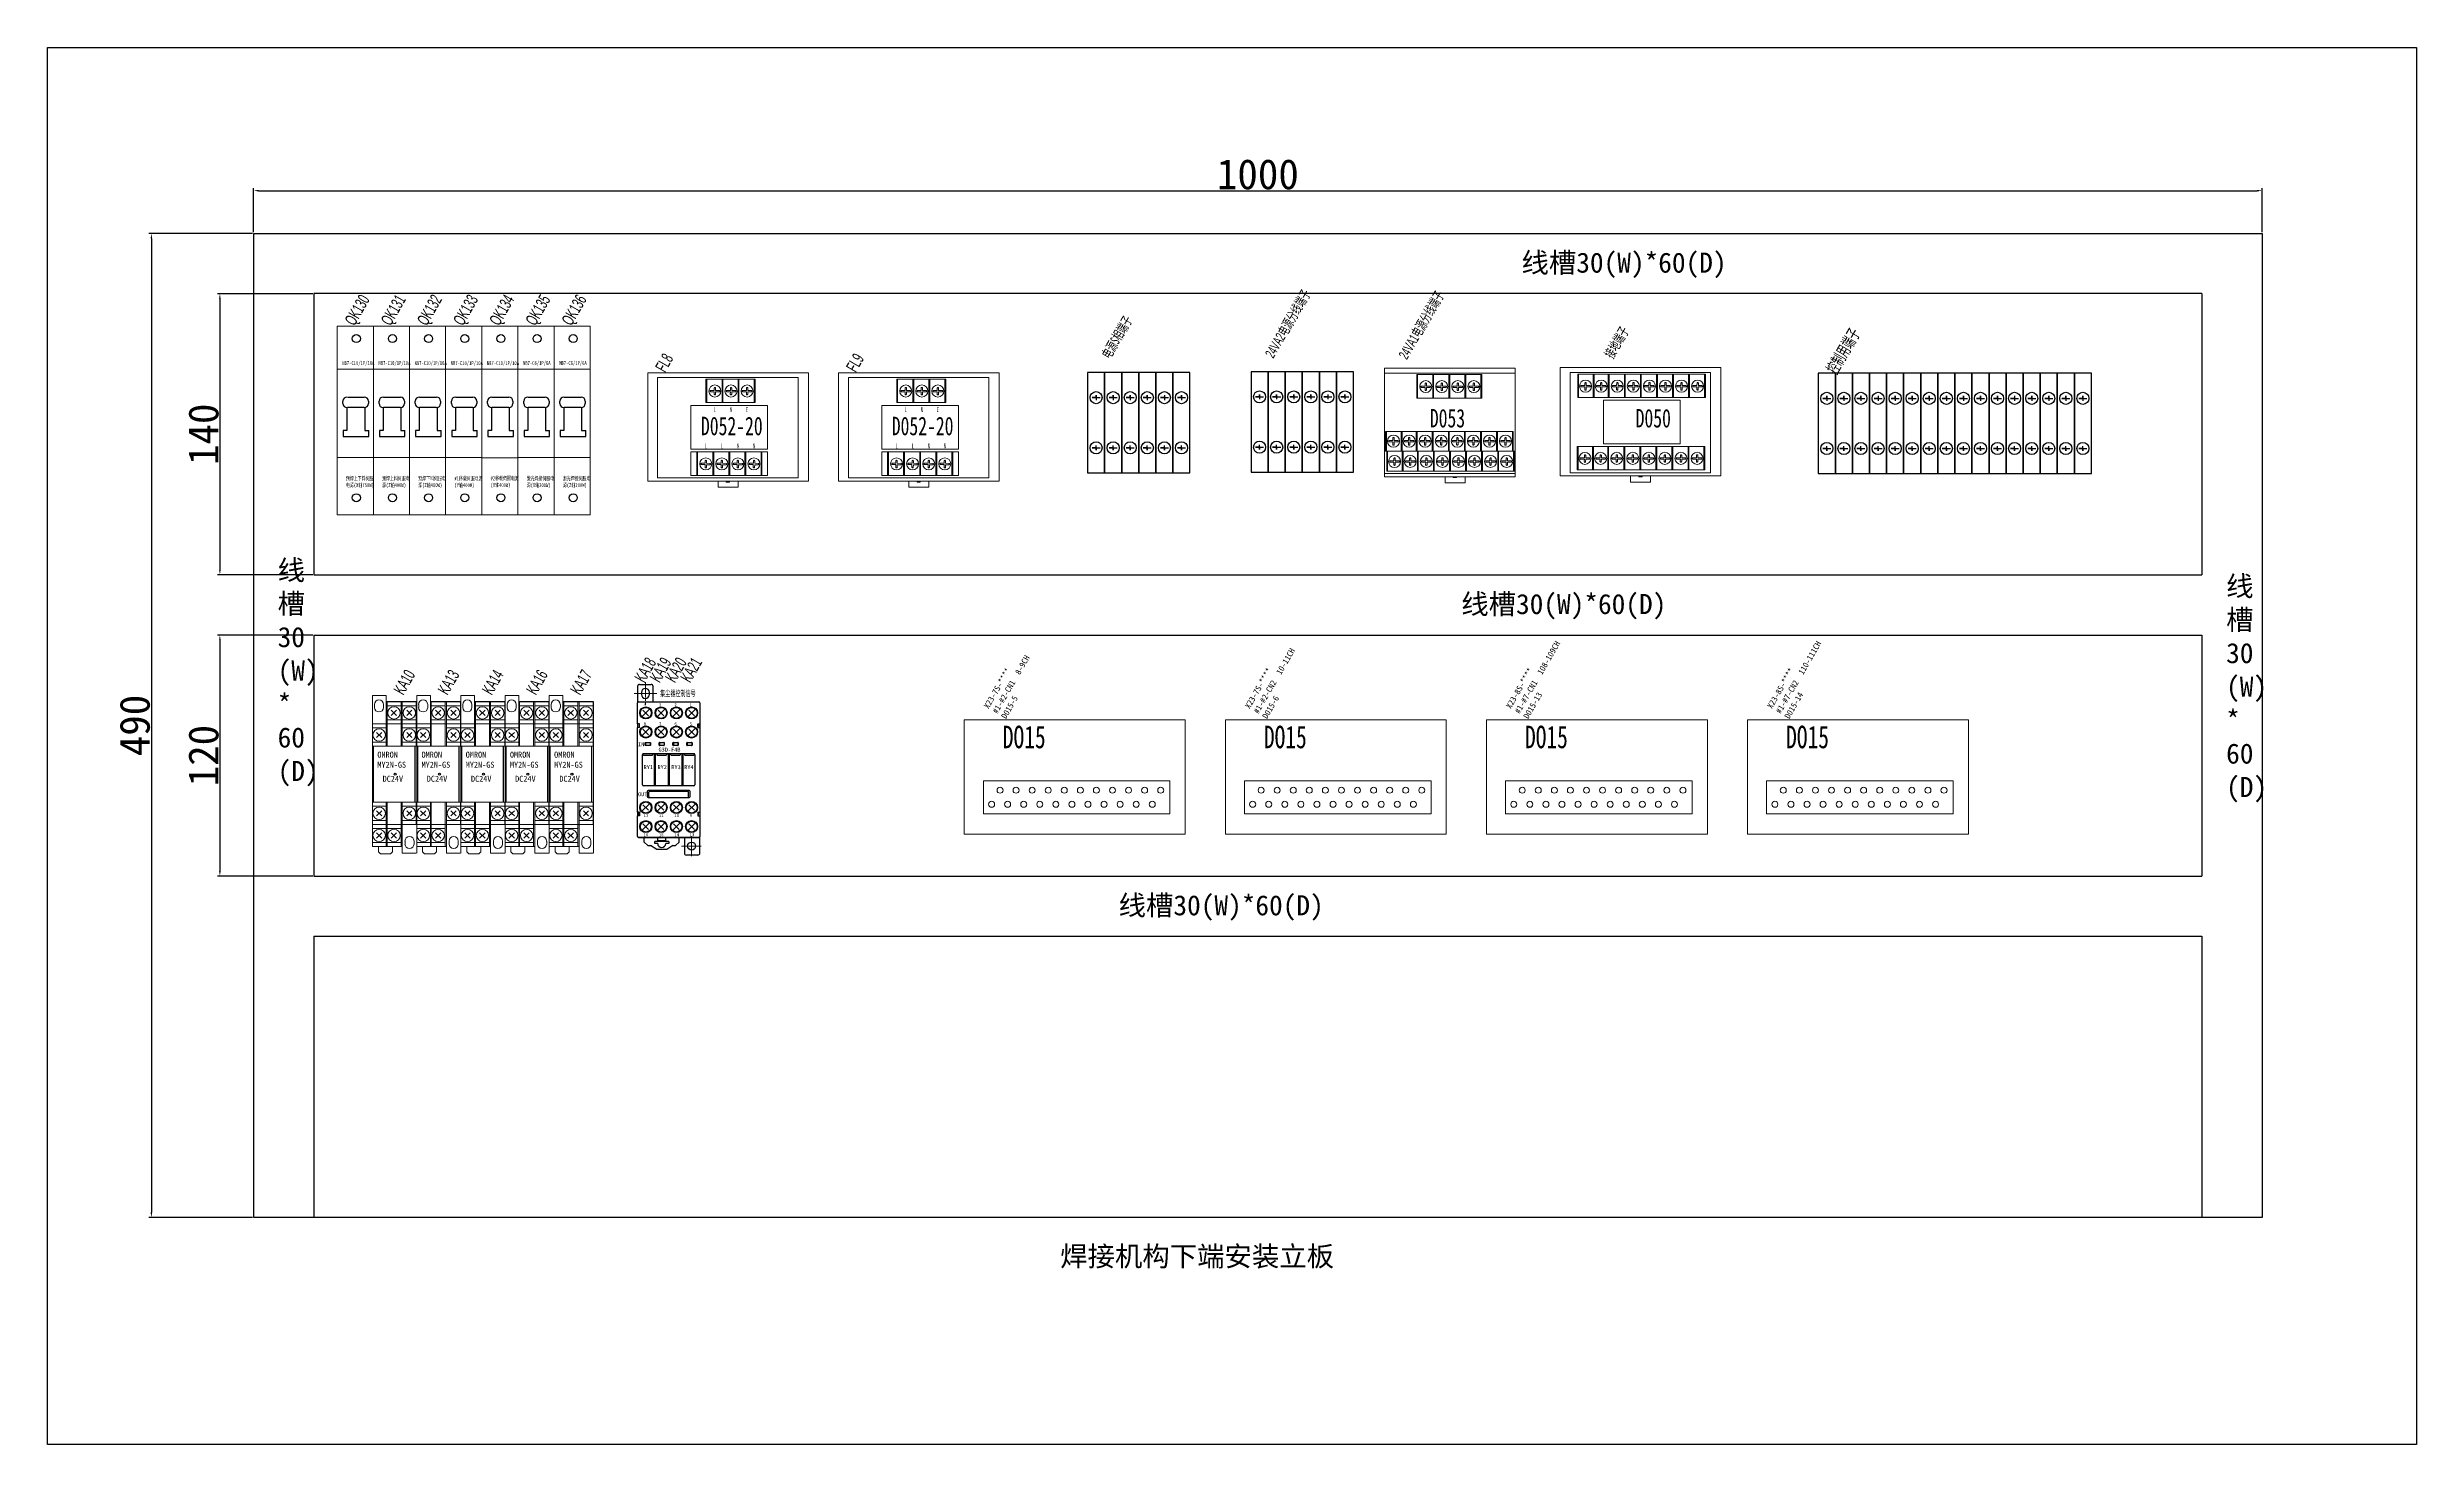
# Model space of a CAD drawing. Header units: millimetres. Extents: x 336 to 12810, y -1577 to 4105.
# Drawn here: x 9163 to 10343, y 1252 to 1948 of the extents above; entities that cross this region are included whole.
import ezdxf

# ---------------------------------------------------------------- set-up
doc = ezdxf.new("R2010")
doc.units = ezdxf.units.MM
doc.linetypes.add('CENTER', pattern=[2, 1.25, -0.25, 0.25, -0.25])
for name, color, linetype in [('Outline', 7, 'Continuous'), ('TEXT', 2, 'Continuous'), ('Z_OM_GAIKEI', 7, 'Continuous'), ('细实线层', 7, 'Continuous')]:
    doc.layers.add(name, color=color, linetype=linetype)
doc.layers.add('Z_OM_CENTER', color=2, linetype='CENTER', lineweight=13)
doc.layers.add('Z_OM_OUTLINE', color=7, linetype='Continuous', lineweight=30)
doc.styles.add('ST', font='', dxfattribs={"width": 0.8, "height": 300})
doc.styles.get("Standard").update_dxf_attribs({"font": ''})
doc.styles.add('宋', font='', dxfattribs={"width": 0.7})
doc.styles.add('样式 8', font='arial.ttf', dxfattribs={"width": 0.6, "height": 2.5})
doc.styles.get('ST').set_extended_font_data('SimSun')
doc.styles.get('Standard').set_extended_font_data('SimSun')
doc.styles.get('宋').set_extended_font_data('SimSun')
doc.dimstyles.new('ISO-25', dxfattribs={"dimtxt": 2.5, "dimasz": 2.5, "dimexe": 1.25, "dimexo": 0.625, "dimtad": 1, "dimtxsty": 'Standard', "dimcen": 2.5, "dimadec": 0, "dimazin": 0, "dimtfac": 1, "dimtmove": 0, "dimatfit": 3, "dimfxl": 1, "dimarcsym": 0})

# ---------------------------------------------------------------- blocks, each defined once
blk = doc.blocks.new('*D893')
at = {"color": 0, "lineweight": -2}
for p, q in [((9265.5, 1855.5), (9213.9, 1855.5)), ((9215.2, 1853), (9215.2, 1368)), ((9265.5, 1365.5), (9213.9, 1365.5))]:
    blk.add_line(p, q, dxfattribs=at)
at = {"color": 0}
for points in [[(9215.6, 1853), (9214.8, 1853), (9215.2, 1855.5)], [(9214.8, 1368), (9215.6, 1368), (9215.2, 1365.5)]]:
    blk.add_solid(points, dxfattribs=at)
at = {"layer": 'Defpoints', "color": 0}
for p in [(9266.1, 1855.5), (9215.2, 1365.5), (9266.1, 1365.5)]:
    blk.add_point(p, dxfattribs=at)
at = {"color": 0, "insert": (9207, 1610.5), "char_height": 2.5, "attachment_point": 5, "rotation": 90}
blk.add_mtext('{\\H6x;490}', dxfattribs=at)
blk = doc.blocks.new('*D894')
at = {"color": 0, "lineweight": -2}
for p, q in [((9266.1, 1856.2), (9266.1, 1878.1)), ((9268.6, 1876.8), (10263.6, 1876.8)), ((10266.1, 1856.2), (10266.1, 1878.1))]:
    blk.add_line(p, q, dxfattribs=at)
at = {"color": 0}
for points in [[(9268.6, 1877.2), (9268.6, 1876.4), (9266.1, 1876.8)], [(10263.6, 1876.4), (10263.6, 1877.2), (10266.1, 1876.8)]]:
    blk.add_solid(points, dxfattribs=at)
at = {"layer": 'Defpoints', "color": 0}
for p in [(10266.1, 1876.8), (9266.1, 1855.5), (10266.1, 1855.5)]:
    blk.add_point(p, dxfattribs=at)
at = {"color": 0, "insert": (9766.1, 1884.9), "char_height": 2.5, "attachment_point": 5}
blk.add_mtext('{\\H6x;1000}', dxfattribs=at)
blk = doc.blocks.new('D015')
at = {"lineweight": 0}
for p, q in [((4907.1, 1796), (4797.1, 1796)), ((4907.1, 1739), (4907.1, 1796)), ((4797.1, 1739), (4907.1, 1739))]:
    blk.add_line(p, q, dxfattribs=at)
for centre in [(4814.9, 1760.9), (4822.9, 1760.9), (4830.9, 1760.9), (4838.9, 1760.9), (4846.9, 1760.9), (4854.9, 1760.9), (4862.9, 1760.9), (4870.9, 1760.9), (4878.9, 1760.9), (4886.9, 1760.9), (4894.9, 1760.9), (4810.7, 1753.9), (4818.7, 1753.9), (4826.7, 1753.9), (4834.7, 1753.9), (4842.7, 1753.9), (4850.7, 1753.9), (4858.7, 1753.9), (4866.7, 1753.9), (4874.7, 1753.9), (4882.7, 1753.9), (4890.7, 1753.9)]:
    blk.add_circle(centre, 1.5, dxfattribs=at)
at = {"layer": '细实线层', "lineweight": 0}
for p, q in [((4797.1, 1796), (4797.1, 1739)), ((4806.6, 1749.1), (4806.6, 1765.6)), ((4806.6, 1765.6), (4899.5, 1765.6)), ((4899.5, 1765.6), (4899.5, 1749.1)), ((4899.5, 1749.1), (4806.6, 1749.1))]:
    blk.add_line(p, q, dxfattribs=at)
at = {"lineweight": 0, "insert": (4816.3, 1793), "char_height": 11.2, "width": 74.37, "attachment_point": 1, "style": '宋'}
blk.add_mtext('DO15', dxfattribs=at)
blk = doc.blocks.new('MY2NJ')
blk.add_line((25, 72), (9.8, 72))
at = {"color": 7, "linetype": 'Continuous'}
blk.add_line((24.2, 22), (24.2, 50), dxfattribs=at)
blk.add_circle((14.3, 36), 0.5, dxfattribs=at)
at = {"layer": 'Z_OM_OUTLINE', "lineweight": -2}
for p, q in [((3, 75.2), (9.8, 75.2)), ((3, 75.2), (3, 0)), ((9.8, 50), (9.8, 75.2)), ((10.2, 72), (10.2, 50)), ((17.2, 50), (17.2, 72)), ((17.8, 72), (17.8, 50)), ((24.8, 50), (24.8, 72)), ((25, -3.3), (25, 72)), ((3, 61), (25, 61)), ((9.8, 59), (3, 59)), ((4, 69.2), (4, 70.7)), ((8.5, 69.2), (8.5, 70.7)), ((17.2, 70), (10.2, 70)), ((10.2, 63), (17.2, 63)), ((12.3, 65.2), (15, 67.8)), ((15, 65.2), (12.3, 67.8)), ((24.8, 70), (17.8, 70)), ((17.8, 63), (24.8, 63)), ((24.8, 59), (17.8, 59)), ((22.6, 65.2), (20, 67.8)), ((20, 65.2), (22.6, 67.8)), ((3, 52), (9.8, 52)), ((3, 50), (9.8, 50)), ((3.5, 50), (3.5, 22)), ((25, 50), (3.5, 50)), ((7.6, 54.2), (4.9, 56.8)), ((4.9, 54.2), (7.6, 56.8)), ((10.2, 50), (17.2, 50)), ((17.8, 52), (24.8, 52)), ((17.8, 50), (24.8, 50)), ((22.6, 54.2), (20, 56.8)), ((20, 54.2), (22.6, 56.8)), ((9.8, 22), (3, 22)), ((9.8, 20), (3, 20)), ((3, 13), (9.8, 13)), ((25, 22), (3.5, 22)), ((7.6, 15.2), (4.9, 17.8)), ((4.9, 15.2), (7.6, 17.8)), ((9.8, 0), (9.8, 22)), ((17.2, 22), (10.2, 22)), ((10.2, 22), (10.2, 0)), ((17.2, 0), (17.2, 22)), ((24.8, 22), (17.8, 22)), ((17.8, 22), (17.8, -3.3)), ((24.8, 20), (17.8, 20)), ((17.8, 13), (24.8, 13)), ((22.6, 15.2), (20, 17.8)), ((20, 15.2), (22.6, 17.8)), ((24.8, 11), (24.8, 22)), ((25, 11), (3, 11)), ((9.8, 9), (3, 9)), ((3, 2), (9.8, 2)), ((3, 0), (17.8, 0)), ((7.6, 4.2), (4.9, 6.8)), ((4.9, 4.2), (7.6, 6.8)), ((5.9, -2.6), (5.9, 0)), ((17.2, 9), (10.2, 9)), ((10.2, 2), (17.2, 2)), ((15, 4.2), (12.3, 6.8)), ((12.3, 4.2), (15, 6.8)), ((12.9, 0), (12.9, -2.6)), ((19.2, 2.7), (19.2, 1.2)), ((23.7, 1.2), (23.7, 2.7)), ((6.9, -3.6), (5.9, -2.6)), ((11.9, -3.6), (6.9, -3.6)), ((12.9, -2.6), (11.9, -3.6)), ((24.8, -3.3), (17.8, -3.3))]:
    blk.add_line(p, q, dxfattribs=at)
for centre in [(13.7, 66.5), (21.3, 66.5), (6.3, 55.5), (21.3, 55.5), (6.3, 16.5), (21.3, 16.5), (6.3, 5.5), (13.7, 5.5)]:
    blk.add_circle(centre, 3.1, dxfattribs=at)
for centre, start, end in [((6.2, 70.7), 0, 180), ((6.2, 69.2), 180, 0), ((21.4, 2.7), 0, 180), ((21.4, 1.2), 180, 0)]:
    blk.add_arc(centre, 2.25, start, end, dxfattribs=at)
at = {"layer": 'Outline', "color": 0, "linetype": 'ByBlock', "ltscale": 8, "char_height": 3, "attachment_point": 1}
for s, insert in [('{\\C3;OMRON\\PMY2N-GS}', (5.4, 47.2)), ('{\\C3;DC24V}', (8, 35.2))]:
    blk.add_mtext(s, dxfattribs=dict(at, insert=insert))
blk = doc.blocks.new('G6D-F4B')
at = {"layer": 'Z_OM_CENTER'}
for p, q in [((-1.7, 38), (9.6, 38)), ((3.9, 32.3), (3.9, 43.6)), ((26.9, -43), (26.9, -33)), ((21.9, -38), (31.9, -38))]:
    blk.add_line(p, q, dxfattribs=at)
at = {"layer": 'Z_OM_GAIKEI'}
for p, q in [((0, 41.5), (0, 33.3)), ((1, 42.5), (6.7, 42.5)), ((1.9, 38.5), (1.9, 37.5)), ((5.9, 37.5), (5.9, 38.5)), ((7.7, 33.8), (7.7, 41.5)), ((0, 22.9), (0, 33.3)), ((0.5, 33.8), (30.5, 33.8)), ((0.5, 33.8), (30.5, 33.8)), ((2.1, 26.4), (6, 30.2)), ((2.6, 29.7), (5.5, 26.9)), ((9.7, 26.4), (13.6, 30.2)), ((10.3, 29.7), (13.1, 26.9)), ((17.3, 26.4), (21.2, 30.2)), ((17.9, 29.7), (20.7, 26.9)), ((25, 26.4), (28.9, 30.2)), ((25.5, 29.7), (28.3, 26.9)), ((31, 33.3), (31, 22.9)), ((0, 22.9), (0, 21.1)), ((1, 22.9), (0, 22.9)), ((1, 21.1), (0, 21.1)), ((0, -21.1), (0, 21.1)), ((1, 22.5), (0.7, 22.5)), ((0.7, 22.5), (0.7, 21.5)), ((0.7, 21.5), (1, 21.5)), ((0.9, 21.1), (0.9, 22.9)), ((1, 21.1), (1, 22.9)), ((2.1, 16.9), (6, 20.7)), ((2.6, 20.2), (5.5, 17.4)), ((3.8, 12.2), (3.8, 13.4)), ((4, 13.6), (6.2, 13.6)), ((4, 13.5), (6.3, 13.5)), ((4, 13.5), (4, 12.2)), ((4, 12.2), (6.3, 12.2)), ((6.2, 12), (4, 12)), ((6.3, 13.5), (6.3, 12.2)), ((6.4, 13.4), (6.4, 12.2)), ((9.7, 16.9), (13.6, 20.7)), ((10.3, 20.2), (13.1, 17.4)), ((10.7, 12.2), (10.7, 13.4)), ((10.9, 13.6), (13.1, 13.6)), ((10.9, 13.5), (13.2, 13.5)), ((10.9, 13.5), (10.9, 12.2)), ((10.9, 12.2), (13.2, 12.2)), ((13.1, 12), (10.9, 12)), ((13.2, 13.5), (13.2, 12.2)), ((13.3, 13.4), (13.3, 12.2)), ((17.3, 16.9), (21.2, 20.7)), ((17.6, 12.2), (17.6, 13.4)), ((17.8, 13.6), (20, 13.6)), ((17.8, 13.5), (20.1, 13.5)), ((17.8, 13.5), (17.8, 12.2)), ((17.8, 12.2), (20.1, 12.2)), ((20, 12), (17.8, 12)), ((17.9, 20.2), (20.7, 17.4)), ((20.1, 13.5), (20.1, 12.2)), ((20.2, 13.4), (20.2, 12.2)), ((24.5, 12.2), (24.5, 13.4)), ((24.7, 13.6), (26.9, 13.6)), ((24.7, 13.5), (27, 13.5)), ((24.7, 13.5), (24.7, 12.2)), ((24.7, 12.2), (27, 12.2)), ((26.9, 12), (24.7, 12)), ((25, 16.9), (28.9, 20.7)), ((25.5, 20.2), (28.3, 17.4)), ((27, 13.5), (27, 12.2)), ((27.1, 13.4), (27.1, 12.2)), ((30, 21.1), (30, 22.9)), ((30, 22.9), (31, 22.9)), ((30, 22.5), (30.3, 22.5)), ((30.3, 21.5), (30, 21.5)), ((30, 21.1), (31, 21.1)), ((30.1, 21.1), (30.1, 22.9)), ((30.3, 22.5), (30.3, 21.5)), ((31, 22.9), (31, 21.1)), ((31, 21.1), (31, -21.1)), ((2.5, -7.5), (2.5, 7.5)), ((2.6, 7.9), (2.6, 7.6)), ((2.9, 7.3), (7.3, 7.3)), ((28, 8), (3, 8)), ((7.6, 7.6), (7.6, 8)), ((8.3, 8), (8.3, -8)), ((8.8, 7.1), (8.3, 7.1)), ((8.8, 5.7), (8.3, 5.7)), ((8.8, 4.5), (8.3, 4.5)), ((8.6, 1), (8.3, 1)), ((8.6, 0.6), (8.3, 0.6)), ((8.8, 6.1), (8.6, 6.1)), ((8.6, 4.1), (8.6, 6.1)), ((8.8, 4.1), (8.6, 4.1)), ((8.6, -1), (8.6, 1)), ((8.8, 8), (8.8, -8)), ((9.5, 8), (9.5, 7.6)), ((9.8, 7.3), (14.2, 7.3)), ((14.5, 7.6), (14.5, 8)), ((15.2, 8), (15.2, -8)), ((15.7, 7.1), (15.2, 7.1)), ((15.7, 5.7), (15.2, 5.7)), ((15.7, 4.5), (15.2, 4.5)), ((15.5, 1), (15.2, 1)), ((15.5, 0.6), (15.2, 0.6)), ((15.7, 6.1), (15.5, 6.1)), ((15.5, 4.1), (15.5, 6.1)), ((15.7, 4.1), (15.5, 4.1)), ((15.5, -1), (15.5, 1)), ((15.7, 8), (15.7, -8)), ((16.4, 8), (16.4, 7.6)), ((16.7, 7.3), (21.1, 7.3)), ((21.4, 7.6), (21.4, 8)), ((22.1, 8), (22.1, -8)), ((22.6, 7.1), (22.1, 7.1)), ((22.6, 5.7), (22.1, 5.7)), ((22.6, 4.5), (22.1, 4.5)), ((22.4, 1), (22.1, 1)), ((22.4, 0.6), (22.1, 0.6)), ((22.6, 6.1), (22.4, 6.1)), ((22.4, 4.1), (22.4, 6.1)), ((22.6, 4.1), (22.4, 4.1)), ((22.4, -1), (22.4, 1)), ((22.6, 8), (22.6, -8)), ((23.3, 8), (23.3, 7.6)), ((23.6, 7.3), (28, 7.3)), ((28.3, 7.6), (28.3, 7.8)), ((28.5, 7.5), (28.5, -7.5)), ((28, -8), (3, -8)), ((4.8, -10.8), (4.8, -13.3)), ((25.7, -10.3), (5.3, -10.3)), ((5.6, -13.3), (5.6, -11.1)), ((6.1, -10.6), (24.9, -10.6)), ((8.6, -0.6), (8.3, -0.6)), ((8.6, -1), (8.3, -1)), ((8.8, -2), (8.3, -2)), ((8.8, -3.1), (8.3, -3.1)), ((8.8, -7.1), (8.3, -7.1)), ((8.8, -4.1), (8.6, -4.1)), ((8.6, -6.1), (8.6, -4.1)), ((8.8, -4.5), (8.6, -4.5)), ((8.8, -5.7), (8.6, -5.7)), ((8.8, -6.1), (8.6, -6.1)), ((15.5, -0.6), (15.2, -0.6)), ((15.5, -1), (15.2, -1)), ((15.7, -2), (15.2, -2)), ((15.7, -3.1), (15.2, -3.1)), ((15.7, -7.1), (15.2, -7.1)), ((15.7, -4.1), (15.5, -4.1)), ((15.5, -6.1), (15.5, -4.1)), ((15.7, -4.5), (15.5, -4.5)), ((15.7, -5.7), (15.5, -5.7)), ((15.7, -6.1), (15.5, -6.1)), ((22.4, -0.6), (22.1, -0.6)), ((22.4, -1), (22.1, -1)), ((22.6, -2), (22.1, -2)), ((22.6, -3.1), (22.1, -3.1)), ((22.6, -7.1), (22.1, -7.1)), ((22.6, -4.1), (22.4, -4.1)), ((22.4, -6.1), (22.4, -4.1)), ((22.6, -4.5), (22.4, -4.5)), ((22.6, -5.7), (22.4, -5.7)), ((22.6, -6.1), (22.4, -6.1)), ((25.4, -13.3), (25.4, -11.1)), ((26.2, -13.3), (26.2, -10.8)), ((1, -21.1), (0, -21.1)), ((0, -21.1), (0, -22.9)), ((0, -33.3), (0, -22.9)), ((1, -22.9), (0, -22.9)), ((0.7, -22.5), (0.7, -21.5)), ((0.7, -21.5), (1, -21.5)), ((1, -22.5), (0.7, -22.5)), ((0.9, -22.9), (0.9, -21.1)), ((1, -21.1), (1, -22.9)), ((2.1, -20.7), (6, -16.9)), ((2.6, -17.4), (5.5, -20.2)), ((5.3, -13.8), (25.7, -13.8)), ((6.1, -13.8), (24.9, -13.8)), ((9.7, -20.7), (13.6, -16.9)), ((10.3, -17.4), (13.1, -20.2)), ((17.3, -20.7), (21.2, -16.9)), ((17.9, -17.4), (20.7, -20.2)), ((25, -20.7), (28.9, -16.9)), ((25.5, -17.4), (28.3, -20.2)), ((30, -21.1), (30, -22.9)), ((30, -21.1), (31, -21.1)), ((30.3, -21.5), (30, -21.5)), ((30, -22.5), (30.3, -22.5)), ((30, -22.9), (31, -22.9)), ((30.1, -22.9), (30.1, -21.1)), ((30.3, -22.5), (30.3, -21.5)), ((31, -21.1), (31, -22.9)), ((31, -22.9), (31, -33.3)), ((0.5, -33.8), (30.5, -33.8)), ((30.5, -33.8), (0.5, -33.8)), ((2.1, -30.2), (6, -26.4)), ((2.6, -26.9), (5.5, -29.7)), ((3.3, -36), (3.3, -33.8)), ((9.7, -30.2), (13.6, -26.4)), ((10, -35.2), (10, -33.8)), ((10, -35.2), (14, -35.2)), ((10.3, -26.9), (13.1, -29.7)), ((14, -35.2), (14, -33.8)), ((17.3, -30.2), (21.2, -26.4)), ((17.9, -26.9), (20.7, -29.7)), ((20.7, -36), (20.7, -33.8)), ((23.3, -33.8), (23.3, -41.5)), ((25, -30.2), (28.9, -26.4)), ((25.5, -26.9), (28.3, -29.7)), ((31, -41.5), (31, -33.3)), ((5.1, -37.8), (3.3, -36)), ((5.1, -37.8), (6.5, -37.8)), ((9.5, -39.7), (6.5, -37.8)), ((15.5, -35.7), (8.5, -35.7)), ((8.5, -36.7), (8.5, -35.7)), ((10, -36.7), (8.5, -36.7)), ((14.5, -39.7), (9.5, -39.7)), ((15.5, -36.7), (14, -36.7)), ((17.5, -37.8), (14.5, -39.7)), ((15.5, -35.7), (15.5, -36.7)), ((15.5, -36.7), (15.5, -36.5)), ((17.5, -37.8), (18.9, -37.8)), ((18.9, -37.8), (20.7, -36)), ((30, -42.5), (24.3, -42.5))]:
    blk.add_line(p, q, dxfattribs=at)
for centre, radius in [((4.1, 28.3), 3), ((4.1, 28.3), 2.75), ((11.7, 28.3), 3), ((11.7, 28.3), 2.75), ((19.3, 28.3), 3), ((19.3, 28.3), 2.75), ((26.9, 28.3), 3), ((26.9, 28.3), 2.75), ((4.1, 18.8), 3), ((4.1, 18.8), 2.75), ((11.7, 18.8), 3), ((11.7, 18.8), 2.75), ((19.3, 18.8), 3), ((19.3, 18.8), 2.75), ((26.9, 18.8), 3), ((26.9, 18.8), 2.75), ((4.1, -18.8), 3), ((4.1, -18.8), 2.75), ((11.7, -18.8), 3), ((11.7, -18.8), 2.75), ((19.3, -18.8), 3), ((19.3, -18.8), 2.75), ((26.9, -18.8), 3), ((26.9, -18.8), 2.75), ((4.1, -28.3), 3), ((4.1, -28.3), 2.75), ((11.7, -28.3), 3), ((11.7, -28.3), 2.75), ((19.3, -28.3), 3), ((19.3, -28.3), 2.75), ((26.9, -28.3), 3), ((26.9, -28.3), 2.75), ((26.9, -38), 2)]:
    blk.add_circle(centre, radius, dxfattribs=at)
for centre, radius, start, end in [((1, 41.5), 1, 90, 180.0009), ((3.9, 38.5), 2, 0, 180), ((3.9, 37.5), 2, 180, 0), ((6.7, 41.5), 1, 359.9991, 90), ((0.5, 33.3), 0.5, 90, 180), ((0.5, 33.3), 0.5, 90, 180), ((30.5, 33.3), 0.5, 0, 90), ((30.5, 33.3), 0.5, 0, 90), ((4, 13.4), 0.2, 90, 180), ((4, 12.2), 0.2, 180, 270), ((6.2, 13.4), 0.2, 0, 90), ((6.2, 12.2), 0.2, 270, 0), ((10.9, 13.4), 0.2, 90, 180), ((10.9, 12.2), 0.2, 180, 270), ((13.1, 13.4), 0.2, 0, 90), ((13.1, 12.2), 0.2, 270, 0), ((17.8, 13.4), 0.2, 90, 180), ((17.8, 12.2), 0.2, 180, 270), ((20, 13.4), 0.2, 0, 90), ((20, 12.2), 0.2, 270, 0), ((24.7, 13.4), 0.2, 90, 180), ((24.7, 12.2), 0.2, 180, 270), ((26.9, 13.4), 0.2, 0, 90), ((26.9, 12.2), 0.2, 270, 0), ((3, 7.5), 0.5, 90, 180), ((2.9, 7.6), 0.3, 180, 270), ((7.3, 7.6), 0.3, 270, 0), ((9.8, 7.6), 0.3, 180, 270), ((14.2, 7.6), 0.3, 270, 0), ((16.7, 7.6), 0.3, 180, 270), ((21.1, 7.6), 0.3, 270, 0), ((23.6, 7.6), 0.3, 180, 270), ((28, 7.5), 0.5, 0, 90), ((28, 7.6), 0.3, 270, 0), ((3, -7.5), 0.5, 180, 270), ((5.3, -10.8), 0.5, 90, 180), ((6.1, -11.1), 0.5, 90, 180), ((24.9, -11.1), 0.5, 0, 90), ((25.7, -10.8), 0.5, 0, 90), ((28, -7.5), 0.5, 270, 0), ((5.3, -13.3), 0.5, 180, 270), ((6.1, -13.3), 0.5, 180, 270), ((24.9, -13.3), 0.5, 270, 0), ((25.7, -13.3), 0.5, 270, 0), ((0.5, -33.3), 0.5, 180, 270), ((0.5, -33.3), 0.5, 180, 270), ((30.5, -33.3), 0.5, 270, 0), ((30.5, -33.3), 0.5, 270, 0), ((12, -36.7), 2, 180.0009, 0), ((24.3, -41.5), 1, 179.9991, 270), ((30, -41.5), 1, 270, 0.0009)]:
    blk.add_arc(centre, radius, start, end, dxfattribs=at)
for p in [(15.5, 0), (15.5, 0), (15.5, 0), (15.5, 0), (15.5, 0), (15.5, 0), (15.6, 0)]:
    blk.add_point(p, dxfattribs=at)
for s, height, p in [('4', 1.5, (3, 31.6)), ('3', 1.5, (10.6, 31.6)), ('2', 1.5, (18.3, 31.6)), ('1', 1.5, (25.9, 31.6)), ('IN', 2, (0.2, 11.7)), ('8', 1.5, (3, 22.1)), ('7', 1.5, (10.6, 22.1)), ('6', 1.5, (18.3, 22.1)), ('5', 1.5, (25.9, 22.1)), ('RY1', 2, (3, 0.3)), ('RY2', 2, (9.9, 0.3)), ('G3D-F4B', 2, (10.4, 9)), ('RY3', 2, (16.8, 0.3)), ('RY4', 2, (23.2, 0.3)), ('OUT', 2, (0.2, -13.2)), ('12', 1.5, (3, -23.6)), ('11', 1.5, (10.6, -23.6)), ('10', 1.5, (18.3, -23.6)), ('9', 1.5, (25.9, -23.6)), ('16', 1.5, (3, -33.1)), ('15', 1.5, (10.6, -33.1)), ('14', 1.5, (18.3, -33.1)), ('13', 1.5, (25.9, -33.1))]:
    blk.add_text(s, height=height).set_placement(p)
at = {"lineweight": 0, "style": '样式 8', "width": 0.6}
blk.add_attdef('型号', (1.2, 46.3), '', height=2.5, dxfattribs=at)
blk = doc.blocks.new('*D945')
at = {"color": 0, "lineweight": -2}
for p, q in [((9295.5, 1825.5), (9248.1, 1825.5)), ((9249.3, 1823), (9249.3, 1688)), ((9295.5, 1685.5), (9248.1, 1685.5))]:
    blk.add_line(p, q, dxfattribs=at)
at = {"color": 0}
for points in [[(9249.7, 1823), (9248.9, 1823), (9249.3, 1825.5)], [(9248.9, 1688), (9249.7, 1688), (9249.3, 1685.5)]]:
    blk.add_solid(points, dxfattribs=at)
at = {"layer": 'Defpoints', "color": 0}
for p in [(9296.1, 1825.5), (9249.3, 1685.5), (9296.1, 1685.5)]:
    blk.add_point(p, dxfattribs=at)
at = {"color": 0, "insert": (9241.2, 1755.5), "char_height": 2.5, "attachment_point": 5, "rotation": 90}
blk.add_mtext('{\\H6x;140}', dxfattribs=at)
blk = doc.blocks.new('*D946')
at = {"color": 0, "lineweight": -2}
for p, q in [((9295.5, 1655.5), (9248.1, 1655.5)), ((9249.3, 1653), (9249.3, 1538)), ((9295.5, 1535.5), (9248.1, 1535.5))]:
    blk.add_line(p, q, dxfattribs=at)
at = {"color": 0}
for points in [[(9249.7, 1653), (9248.9, 1653), (9249.3, 1655.5)], [(9248.9, 1538), (9249.7, 1538), (9249.3, 1535.5)]]:
    blk.add_solid(points, dxfattribs=at)
at = {"layer": 'Defpoints', "color": 0}
for p in [(9296.1, 1655.5), (9249.3, 1535.5), (9296.1, 1535.5)]:
    blk.add_point(p, dxfattribs=at)
at = {"color": 0, "insert": (9241.2, 1595.5), "char_height": 2.5, "attachment_point": 5, "rotation": 90}
blk.add_mtext('{\\H6x;120}', dxfattribs=at)

msp = doc.modelspace()

# ---------------------------------------------------------------- linework, layer by layer
for p, q in [((10236.141, 1825.542), (9296.141, 1825.542)), ((9296.141, 1825.542), (9296.141, 1685.542)), ((10236.141, 1825.542), (10236.141, 1685.542)), ((9685.563, 1773.743), (9685.563, 1774.943)), ((9685.563, 1774.943), (9685.563, 1772.543)), ((9694.063, 1773.743), (9694.063, 1774.943)), ((9694.063, 1774.943), (9694.063, 1772.543)), ((9702.563, 1773.743), (9702.563, 1774.943)), ((9702.563, 1774.943), (9702.563, 1772.543)), ((9711.063, 1773.743), (9711.063, 1774.943)), ((9711.063, 1774.943), (9711.063, 1772.543)), ((9719.563, 1774.943), (9719.563, 1772.543)), ((9728.063, 1773.743), (9728.063, 1774.943)), ((9728.063, 1774.943), (9728.063, 1772.543)), ((9766.96, 1775.308), (9766.96, 1772.908)), ((9766.96, 1774.108), (9766.96, 1775.308)), ((9775.46, 1775.308), (9775.46, 1772.908)), ((9775.46, 1774.108), (9775.46, 1775.308)), ((9783.96, 1775.308), (9783.96, 1772.908)), ((9783.96, 1774.108), (9783.96, 1775.308)), ((9792.46, 1775.308), (9792.46, 1772.908)), ((9792.46, 1774.108), (9792.46, 1775.308)), ((9800.96, 1775.308), (9800.96, 1772.908)), ((9809.46, 1775.308), (9809.46, 1772.908)), ((9809.46, 1774.108), (9809.46, 1775.308)), ((10049.389, 1774.594), (10049.389, 1772.194)), ((10049.389, 1773.394), (10049.389, 1774.594)), ((10057.889, 1774.594), (10057.889, 1772.194)), ((10057.889, 1773.394), (10057.889, 1774.594)), ((10066.389, 1774.594), (10066.389, 1772.194)), ((10066.389, 1773.394), (10066.389, 1774.594)), ((10074.889, 1774.594), (10074.889, 1772.194)), ((10083.389, 1774.594), (10083.389, 1772.194)), ((10083.389, 1773.394), (10083.389, 1774.594)), ((10091.889, 1773.394), (10091.889, 1774.594)), ((10091.889, 1774.594), (10091.889, 1772.194)), ((10100.389, 1773.394), (10100.389, 1774.594)), ((10100.389, 1774.594), (10100.389, 1772.194)), ((10108.889, 1773.394), (10108.889, 1774.594)), ((10108.889, 1774.594), (10108.889, 1772.194)), ((10117.389, 1773.394), (10117.389, 1774.594)), ((10117.389, 1774.594), (10117.389, 1772.194)), ((10125.889, 1773.394), (10125.889, 1774.594)), ((10125.889, 1774.594), (10125.889, 1772.194)), ((10134.389, 1773.394), (10134.389, 1774.594)), ((10134.389, 1774.594), (10134.389, 1772.194)), ((10142.889, 1774.594), (10142.889, 1772.194)), ((10151.389, 1773.394), (10151.389, 1774.594)), ((10151.389, 1774.594), (10151.389, 1772.194)), ((10159.889, 1773.394), (10159.889, 1774.594)), ((10159.889, 1774.594), (10159.889, 1772.194)), ((10168.389, 1773.394), (10168.389, 1774.594)), ((10168.389, 1774.594), (10168.389, 1772.194)), ((10176.889, 1773.394), (10176.889, 1774.594)), ((10176.889, 1774.594), (10176.889, 1772.194)), ((9310.766, 1757.452), (9310.766, 1754.387)), ((9310.766, 1754.387), (9323.423, 1754.387)), ((9328.766, 1757.452), (9328.766, 1754.387)), ((9328.766, 1754.387), (9341.423, 1754.387)), ((9346.766, 1757.452), (9346.766, 1754.387)), ((9346.766, 1754.387), (9359.423, 1754.387)), ((9364.766, 1757.452), (9364.766, 1754.387)), ((9364.766, 1754.387), (9377.423, 1754.387)), ((9382.766, 1757.452), (9382.766, 1754.387)), ((9382.766, 1754.387), (9395.423, 1754.387)), ((9400.766, 1757.452), (9400.766, 1754.387)), ((9400.766, 1754.387), (9413.423, 1754.387)), ((9418.766, 1757.452), (9418.766, 1754.387)), ((9418.766, 1754.387), (9431.423, 1754.387)), ((9296.141, 1685.542), (10236.141, 1685.542)), ((9296.141, 1655.542), (9296.141, 1535.542)), ((9296.141, 1655.542), (10236.141, 1655.542)), ((10236.141, 1655.542), (10236.141, 1535.542)), ((9296.141, 1535.542), (10236.141, 1535.542)), ((9296.141, 1505.542), (10236.141, 1505.542)), ((9296.141, 1505.542), (9296.141, 1365.542)), ((10236.141, 1505.542), (10236.141, 1365.542))]:
    msp.add_line(p, q)
at = {"color": 0}
for p, q in [((9310.57, 1770.808), (9310.57, 1772.035)), ((9312.766, 1774.035), (9321.217, 1774.035)), ((9323.217, 1772.035), (9323.217, 1770.808)), ((9328.57, 1770.808), (9328.57, 1772.035)), ((9330.766, 1774.035), (9339.217, 1774.035)), ((9341.217, 1772.035), (9341.217, 1770.808)), ((9346.57, 1770.808), (9346.57, 1772.035)), ((9348.766, 1774.035), (9357.217, 1774.035)), ((9359.217, 1772.035), (9359.217, 1770.808)), ((9364.57, 1770.808), (9364.57, 1772.035)), ((9366.766, 1774.035), (9375.217, 1774.035)), ((9377.217, 1772.035), (9377.217, 1770.808)), ((9382.57, 1770.808), (9382.57, 1772.035)), ((9384.766, 1774.035), (9393.217, 1774.035)), ((9395.217, 1772.035), (9395.217, 1770.808)), ((9400.57, 1770.808), (9400.57, 1772.035)), ((9402.766, 1774.035), (9411.217, 1774.035)), ((9413.217, 1772.035), (9413.217, 1770.808)), ((9418.57, 1770.808), (9418.57, 1772.035)), ((9420.766, 1774.035), (9429.217, 1774.035)), ((9431.217, 1772.035), (9431.217, 1770.808)), ((9683.563, 1773.743), (9687.563, 1773.743)), ((9685.563, 1773.743), (9683.563, 1773.743)), ((9694.063, 1773.743), (9692.063, 1773.743)), ((9692.063, 1773.743), (9696.063, 1773.743)), ((9702.563, 1773.743), (9700.563, 1773.743)), ((9700.563, 1773.743), (9704.563, 1773.743)), ((9711.063, 1773.743), (9709.063, 1773.743)), ((9709.063, 1773.743), (9713.063, 1773.743)), ((9719.563, 1773.743), (9717.563, 1773.743)), ((9717.563, 1773.743), (9721.563, 1773.743)), ((9728.063, 1773.743), (9726.063, 1773.743)), ((9726.063, 1773.743), (9730.063, 1773.743)), ((9764.96, 1774.108), (9768.96, 1774.108)), ((9766.96, 1774.108), (9764.96, 1774.108)), ((9773.46, 1774.108), (9777.46, 1774.108)), ((9775.46, 1774.108), (9773.46, 1774.108)), ((9781.96, 1774.108), (9785.96, 1774.108)), ((9783.96, 1774.108), (9781.96, 1774.108)), ((9790.46, 1774.108), (9794.46, 1774.108)), ((9792.46, 1774.108), (9790.46, 1774.108)), ((9798.96, 1774.108), (9802.96, 1774.108)), ((9800.96, 1774.108), (9798.96, 1774.108)), ((9807.46, 1774.108), (9811.46, 1774.108)), ((9809.46, 1774.108), (9807.46, 1774.108)), ((10047.389, 1773.394), (10051.389, 1773.394)), ((10049.389, 1773.394), (10047.389, 1773.394)), ((10055.889, 1773.394), (10059.889, 1773.394)), ((10057.889, 1773.394), (10055.889, 1773.394)), ((10064.389, 1773.394), (10068.389, 1773.394)), ((10066.389, 1773.394), (10064.389, 1773.394)), ((10072.889, 1773.394), (10076.889, 1773.394)), ((10074.889, 1773.394), (10072.889, 1773.394)), ((10081.389, 1773.394), (10085.389, 1773.394)), ((10083.389, 1773.394), (10081.389, 1773.394)), ((10091.889, 1773.394), (10089.889, 1773.394)), ((10089.889, 1773.394), (10093.889, 1773.394)), ((10098.389, 1773.394), (10102.389, 1773.394)), ((10100.389, 1773.394), (10098.389, 1773.394)), ((10108.889, 1773.394), (10106.889, 1773.394)), ((10106.889, 1773.394), (10110.889, 1773.394)), ((10117.389, 1773.394), (10115.389, 1773.394)), ((10115.389, 1773.394), (10119.389, 1773.394)), ((10125.889, 1773.394), (10123.889, 1773.394)), ((10123.889, 1773.394), (10127.889, 1773.394)), ((10134.389, 1773.394), (10132.389, 1773.394)), ((10132.389, 1773.394), (10136.389, 1773.394)), ((10142.889, 1773.394), (10140.889, 1773.394)), ((10140.889, 1773.394), (10144.889, 1773.394)), ((10151.389, 1773.394), (10149.389, 1773.394)), ((10149.389, 1773.394), (10153.389, 1773.394)), ((10159.889, 1773.394), (10157.889, 1773.394)), ((10157.889, 1773.394), (10161.889, 1773.394)), ((10168.389, 1773.394), (10166.389, 1773.394)), ((10166.389, 1773.394), (10170.389, 1773.394)), ((10176.889, 1773.394), (10174.889, 1773.394)), ((10174.889, 1773.394), (10178.889, 1773.394)), ((9312.57, 1768.808), (9312.57, 1757.452)), ((9321.217, 1768.808), (9312.766, 1768.808)), ((9321.412, 1768.808), (9321.412, 1757.452)), ((9330.57, 1768.808), (9330.57, 1757.452)), ((9339.217, 1768.808), (9330.766, 1768.808)), ((9339.412, 1768.808), (9339.412, 1757.452)), ((9348.57, 1768.808), (9348.57, 1757.452)), ((9357.217, 1768.808), (9348.766, 1768.808)), ((9357.412, 1768.808), (9357.412, 1757.452)), ((9366.57, 1768.808), (9366.57, 1757.452)), ((9375.217, 1768.808), (9366.766, 1768.808)), ((9375.412, 1768.808), (9375.412, 1757.452)), ((9384.57, 1768.808), (9384.57, 1757.452)), ((9393.217, 1768.808), (9384.766, 1768.808)), ((9393.412, 1768.808), (9393.412, 1757.452)), ((9402.57, 1768.808), (9402.57, 1757.452)), ((9411.217, 1768.808), (9402.766, 1768.808)), ((9411.412, 1768.808), (9411.412, 1757.452)), ((9420.57, 1768.808), (9420.57, 1757.452)), ((9429.217, 1768.808), (9420.766, 1768.808)), ((9429.412, 1768.808), (9429.412, 1757.452)), ((9312.57, 1757.452), (9310.766, 1757.452)), ((9321.412, 1757.452), (9323.423, 1757.452)), ((9330.57, 1757.452), (9328.766, 1757.452)), ((9339.412, 1757.452), (9341.423, 1757.452)), ((9348.57, 1757.452), (9346.766, 1757.452)), ((9357.412, 1757.452), (9359.423, 1757.452)), ((9366.57, 1757.452), (9364.766, 1757.452)), ((9375.412, 1757.452), (9377.423, 1757.452)), ((9384.57, 1757.452), (9382.766, 1757.452)), ((9393.412, 1757.452), (9395.423, 1757.452)), ((9402.57, 1757.452), (9400.766, 1757.452)), ((9411.412, 1757.452), (9413.423, 1757.452)), ((9420.57, 1757.452), (9418.766, 1757.452)), ((9429.412, 1757.452), (9431.423, 1757.452)), ((9683.563, 1748.742), (9687.563, 1748.742)), ((9685.563, 1748.742), (9683.563, 1748.742)), ((9685.563, 1747.542), (9685.563, 1749.942)), ((9685.563, 1748.742), (9685.563, 1747.542)), ((9692.063, 1748.742), (9696.063, 1748.742)), ((9694.063, 1748.742), (9692.063, 1748.742)), ((9694.063, 1747.542), (9694.063, 1749.942)), ((9694.063, 1748.742), (9694.063, 1747.542)), ((9700.563, 1748.742), (9704.563, 1748.742)), ((9702.563, 1748.742), (9700.563, 1748.742)), ((9702.563, 1747.542), (9702.563, 1749.942)), ((9702.563, 1748.742), (9702.563, 1747.542)), ((9709.063, 1748.742), (9713.063, 1748.742)), ((9711.063, 1748.742), (9709.063, 1748.742)), ((9711.063, 1747.542), (9711.063, 1749.942)), ((9711.063, 1748.742), (9711.063, 1747.542)), ((9719.563, 1748.742), (9717.563, 1748.742)), ((9717.563, 1748.742), (9721.563, 1748.742)), ((9719.563, 1747.542), (9719.563, 1749.942)), ((9719.563, 1748.742), (9719.563, 1747.542)), ((9726.063, 1748.742), (9730.063, 1748.742)), ((9728.063, 1748.742), (9726.063, 1748.742)), ((9728.063, 1747.542), (9728.063, 1749.942)), ((9728.063, 1748.742), (9728.063, 1747.542)), ((9766.96, 1749.107), (9764.96, 1749.107)), ((9764.96, 1749.107), (9768.96, 1749.107)), ((9766.96, 1747.907), (9766.96, 1750.307)), ((9766.96, 1749.107), (9766.96, 1747.907)), ((9773.46, 1749.107), (9777.46, 1749.107)), ((9775.46, 1749.107), (9773.46, 1749.107)), ((9775.46, 1747.907), (9775.46, 1750.307)), ((9775.46, 1749.107), (9775.46, 1747.907)), ((9781.96, 1749.107), (9785.96, 1749.107)), ((9783.96, 1749.107), (9781.96, 1749.107)), ((9783.96, 1747.907), (9783.96, 1750.307)), ((9783.96, 1749.107), (9783.96, 1747.907)), ((9790.46, 1749.107), (9794.46, 1749.107)), ((9792.46, 1749.107), (9790.46, 1749.107)), ((9792.46, 1747.907), (9792.46, 1750.307)), ((9792.46, 1749.107), (9792.46, 1747.907)), ((9798.96, 1749.107), (9802.96, 1749.107)), ((9800.96, 1749.107), (9798.96, 1749.107)), ((9800.96, 1747.907), (9800.96, 1750.307)), ((9800.96, 1749.107), (9800.96, 1747.907)), ((9807.46, 1749.107), (9811.46, 1749.107)), ((9809.46, 1749.107), (9807.46, 1749.107)), ((9809.46, 1747.907), (9809.46, 1750.307)), ((9809.46, 1749.107), (9809.46, 1747.907)), ((10047.389, 1748.394), (10051.389, 1748.394)), ((10049.389, 1748.394), (10047.389, 1748.394)), ((10049.389, 1747.194), (10049.389, 1749.594)), ((10049.389, 1748.394), (10049.389, 1747.194)), ((10055.889, 1748.394), (10059.889, 1748.394)), ((10057.889, 1748.394), (10055.889, 1748.394)), ((10057.889, 1747.194), (10057.889, 1749.594)), ((10057.889, 1748.394), (10057.889, 1747.194)), ((10064.389, 1748.394), (10068.389, 1748.394)), ((10066.389, 1748.394), (10064.389, 1748.394)), ((10066.389, 1747.194), (10066.389, 1749.594)), ((10066.389, 1748.394), (10066.389, 1747.194)), ((10072.889, 1748.394), (10076.889, 1748.394)), ((10074.889, 1748.394), (10072.889, 1748.394)), ((10074.889, 1747.194), (10074.889, 1749.594)), ((10074.889, 1748.394), (10074.889, 1747.194)), ((10081.389, 1748.394), (10085.389, 1748.394)), ((10083.389, 1748.394), (10081.389, 1748.394)), ((10083.389, 1747.194), (10083.389, 1749.594)), ((10083.389, 1748.394), (10083.389, 1747.194)), ((10091.889, 1748.394), (10089.889, 1748.394)), ((10089.889, 1748.394), (10093.889, 1748.394)), ((10091.889, 1747.194), (10091.889, 1749.594)), ((10091.889, 1748.394), (10091.889, 1747.194)), ((10098.389, 1748.394), (10102.389, 1748.394)), ((10100.389, 1748.394), (10098.389, 1748.394)), ((10100.389, 1747.194), (10100.389, 1749.594)), ((10100.389, 1748.394), (10100.389, 1747.194)), ((10108.889, 1748.394), (10106.889, 1748.394)), ((10106.889, 1748.394), (10110.889, 1748.394)), ((10108.889, 1747.194), (10108.889, 1749.594)), ((10108.889, 1748.394), (10108.889, 1747.194)), ((10117.389, 1748.394), (10115.389, 1748.394)), ((10115.389, 1748.394), (10119.389, 1748.394)), ((10117.389, 1747.194), (10117.389, 1749.594)), ((10117.389, 1748.394), (10117.389, 1747.194)), ((10125.889, 1748.394), (10123.889, 1748.394)), ((10123.889, 1748.394), (10127.889, 1748.394)), ((10125.889, 1747.194), (10125.889, 1749.594)), ((10125.889, 1748.394), (10125.889, 1747.194)), ((10134.389, 1748.394), (10132.389, 1748.394)), ((10132.389, 1748.394), (10136.389, 1748.394)), ((10134.389, 1747.194), (10134.389, 1749.594)), ((10134.389, 1748.394), (10134.389, 1747.194)), ((10142.889, 1748.394), (10140.889, 1748.394)), ((10140.889, 1748.394), (10144.889, 1748.394)), ((10142.889, 1747.194), (10142.889, 1749.594)), ((10142.889, 1748.394), (10142.889, 1747.194)), ((10151.389, 1748.394), (10149.389, 1748.394)), ((10149.389, 1748.394), (10153.389, 1748.394)), ((10151.389, 1747.194), (10151.389, 1749.594)), ((10151.389, 1748.394), (10151.389, 1747.194)), ((10159.889, 1748.394), (10157.889, 1748.394)), ((10157.889, 1748.394), (10161.889, 1748.394)), ((10159.889, 1747.194), (10159.889, 1749.594)), ((10159.889, 1748.394), (10159.889, 1747.194)), ((10168.389, 1748.394), (10166.389, 1748.394)), ((10166.389, 1748.394), (10170.389, 1748.394)), ((10168.389, 1747.194), (10168.389, 1749.594)), ((10168.389, 1748.394), (10168.389, 1747.194)), ((10176.889, 1748.394), (10174.889, 1748.394)), ((10174.889, 1748.394), (10178.889, 1748.394)), ((10176.889, 1747.194), (10176.889, 1749.594)), ((10176.889, 1748.394), (10176.889, 1747.194))]:
    msp.add_line(p, q, dxfattribs=at)
at = {"lineweight": 0}
for p, q in [((9829.208, 1734.346), (9864.312, 1734.346)), ((9869.312, 1734.346), (9859.312, 1734.346)), ((9864.312, 1734.346), (9869.312, 1734.346)), ((9916.676, 1734.727), (9956.676, 1734.727)), ((9961.676, 1734.727), (9951.676, 1734.727)), ((9956.676, 1734.727), (9961.676, 1734.727)), ((9462.348, 1732.16), (9502.348, 1732.16)), ((9507.348, 1732.16), (9497.348, 1732.16)), ((9502.348, 1732.16), (9507.348, 1732.16)), ((9557.348, 1732.16), (9597.348, 1732.16)), ((9602.348, 1732.16), (9592.348, 1732.16)), ((9597.348, 1732.16), (9602.348, 1732.16))]:
    msp.add_line(p, q, dxfattribs=at)
at = {"color": 1}
msp.add_lwpolyline([(9163.416, 1948.152), (10343.039, 1948.152), (10343.039, 1252.413), (9163.416, 1252.413)], close=True, dxfattribs=at)
msp.add_lwpolyline([(9266.141, 1855.542), (10266.141, 1855.542), (10266.141, 1365.542), (9266.141, 1365.542)], close=True)
at = {"lineweight": 0}
for points in [[(9462.348, 1786.16), (9542.348, 1786.16), (9542.348, 1732.16), (9462.348, 1732.16)], [(9467.244, 1783.775), (9537.21, 1783.775), (9537.21, 1733.805), (9467.244, 1733.805)], [(9491.303, 1771.331), (9515.741, 1771.331), (9515.741, 1783.002), (9491.303, 1783.002)], [(9491.303, 1783.002), (9491.741, 1783.002), (9491.741, 1771.331), (9491.303, 1771.331)], [(9499.303, 1783.002), (9499.741, 1783.002), (9499.741, 1771.331), (9499.303, 1771.331)], [(9507.303, 1783.002), (9507.741, 1783.002), (9507.741, 1771.331), (9507.303, 1771.331)], [(9515.303, 1783.002), (9515.741, 1783.002), (9515.741, 1771.331), (9515.303, 1771.331)], [(9557.348, 1786.16), (9637.348, 1786.16), (9637.348, 1732.16), (9557.348, 1732.16)], [(9562.244, 1783.775), (9632.21, 1783.775), (9632.21, 1733.805), (9562.244, 1733.805)], [(9586.303, 1783.002), (9586.741, 1783.002), (9586.741, 1771.331), (9586.303, 1771.331)], [(9586.303, 1771.331), (9610.741, 1771.331), (9610.741, 1783.002), (9586.303, 1783.002)], [(9594.303, 1783.002), (9594.741, 1783.002), (9594.741, 1771.331), (9594.303, 1771.331)], [(9602.303, 1783.002), (9602.741, 1783.002), (9602.741, 1771.331), (9602.303, 1771.331)], [(9610.303, 1783.002), (9610.741, 1783.002), (9610.741, 1771.331), (9610.303, 1771.331)], [(9829.208, 1788.346), (9894.208, 1788.346), (9894.208, 1734.346), (9829.208, 1734.346)], [(9829.208, 1785.961), (9894.208, 1785.961), (9894.208, 1735.991), (9829.208, 1735.991)], [(9845.193, 1785.188), (9845.631, 1785.188), (9845.631, 1773.517), (9845.193, 1773.517)], [(9845.193, 1773.517), (9877.631, 1773.517), (9877.631, 1785.188), (9845.193, 1785.188)], [(9853.193, 1785.188), (9853.631, 1785.188), (9853.631, 1773.517), (9853.193, 1773.517)], [(9861.193, 1785.188), (9861.631, 1785.188), (9861.631, 1773.517), (9861.193, 1773.517)], [(9869.193, 1785.188), (9869.631, 1785.188), (9869.631, 1773.517), (9869.193, 1773.517)], [(9869.193, 1785.188), (9869.631, 1785.188), (9869.631, 1773.517), (9869.193, 1773.517)], [(9877.193, 1785.188), (9877.631, 1785.188), (9877.631, 1773.517), (9877.193, 1773.517)], [(9916.676, 1788.727), (9996.676, 1788.727), (9996.676, 1734.727), (9916.676, 1734.727)], [(9921.572, 1786.342), (9991.539, 1786.342), (9991.539, 1736.373), (9921.572, 1736.373)], [(9925.353, 1785.426), (9988.479, 1785.426), (9988.479, 1773.754), (9925.353, 1773.754)], [(9925.353, 1785.426), (9925.791, 1785.426), (9925.791, 1773.754), (9925.353, 1773.754)], [(9933.08, 1785.426), (9933.518, 1785.426), (9933.518, 1773.754), (9933.08, 1773.754)], [(9940.585, 1785.426), (9941.023, 1785.426), (9941.023, 1773.754), (9940.585, 1773.754)], [(9948.585, 1785.426), (9949.023, 1785.426), (9949.023, 1773.754), (9948.585, 1773.754)], [(9956.585, 1785.426), (9957.023, 1785.426), (9957.023, 1773.754), (9956.585, 1773.754)], [(9964.585, 1785.426), (9965.023, 1785.426), (9965.023, 1773.754), (9964.585, 1773.754)], [(9972.585, 1785.426), (9973.023, 1785.426), (9973.023, 1773.754), (9972.585, 1773.754)], [(9980.585, 1785.426), (9981.023, 1785.426), (9981.023, 1773.754), (9980.585, 1773.754)], [(9988.479, 1785.426), (9988.917, 1785.426), (9988.917, 1773.754), (9988.479, 1773.754)], [(9521.972, 1748.111), (9483.862, 1748.111), (9483.862, 1769.867), (9521.972, 1769.867)], [(9616.972, 1748.111), (9578.862, 1748.111), (9578.862, 1769.867), (9616.972, 1769.867)], [(9976.3, 1750.678), (9938.19, 1750.678), (9938.19, 1772.435), (9976.3, 1772.435)], [(9483.862, 1746.7), (9521.972, 1746.7), (9521.972, 1735.029), (9483.862, 1735.029)], [(9486.746, 1746.7), (9487.184, 1746.7), (9487.184, 1735.029), (9486.746, 1735.029)], [(9494.746, 1746.7), (9495.184, 1746.7), (9495.184, 1735.029), (9494.746, 1735.029)], [(9502.746, 1746.7), (9503.184, 1746.7), (9503.184, 1735.029), (9502.746, 1735.029)], [(9510.746, 1746.7), (9511.184, 1746.7), (9511.184, 1735.029), (9510.746, 1735.029)], [(9518.746, 1746.7), (9519.184, 1746.7), (9519.184, 1735.029), (9518.746, 1735.029)], [(9578.862, 1746.7), (9616.972, 1746.7), (9616.972, 1735.029), (9578.862, 1735.029)], [(9581.746, 1746.7), (9582.184, 1746.7), (9582.184, 1735.029), (9581.746, 1735.029)], [(9589.746, 1746.7), (9590.184, 1746.7), (9590.184, 1735.029), (9589.746, 1735.029)], [(9597.746, 1746.7), (9598.184, 1746.7), (9598.184, 1735.029), (9597.746, 1735.029)], [(9605.746, 1746.7), (9606.184, 1746.7), (9606.184, 1735.029), (9605.746, 1735.029)], [(9613.746, 1746.7), (9614.184, 1746.7), (9614.184, 1735.029), (9613.746, 1735.029)], [(9925.066, 1749.472), (9988.193, 1749.472), (9988.193, 1737.8), (9925.066, 1737.8)], [(9925.066, 1749.472), (9925.504, 1749.472), (9925.504, 1737.8), (9925.066, 1737.8)], [(9932.794, 1749.472), (9933.232, 1749.472), (9933.232, 1737.8), (9932.794, 1737.8)], [(9940.299, 1749.472), (9940.737, 1749.472), (9940.737, 1737.8), (9940.299, 1737.8)], [(9948.299, 1749.472), (9948.737, 1749.472), (9948.737, 1737.8), (9948.299, 1737.8)], [(9956.299, 1749.472), (9956.737, 1749.472), (9956.737, 1737.8), (9956.299, 1737.8)], [(9964.299, 1749.472), (9964.737, 1749.472), (9964.737, 1737.8), (9964.299, 1737.8)], [(9972.299, 1749.472), (9972.737, 1749.472), (9972.737, 1737.8), (9972.299, 1737.8)], [(9980.299, 1749.472), (9980.737, 1749.472), (9980.737, 1737.8), (9980.299, 1737.8)], [(9988.193, 1749.472), (9988.631, 1749.472), (9988.631, 1737.8), (9988.193, 1737.8)], [(9859.312, 1734.346), (9869.312, 1734.346), (9869.312, 1731.346), (9859.312, 1731.346)], [(9863.399, 1734.346), (9865.014, 1734.346), (9865.014, 1733.911), (9863.399, 1733.911)], [(9864.312, 1734.346), (9866.021, 1734.346), (9866.021, 1734.346), (9864.312, 1734.346)], [(9951.676, 1734.727), (9961.676, 1734.727), (9961.676, 1731.727), (9951.676, 1731.727)], [(9955.764, 1734.727), (9957.378, 1734.727), (9957.378, 1734.293), (9955.764, 1734.293)], [(9956.676, 1734.727), (9958.386, 1734.727), (9958.386, 1734.727), (9956.676, 1734.727)], [(9497.348, 1732.16), (9507.348, 1732.16), (9507.348, 1729.16), (9497.348, 1729.16)], [(9501.435, 1732.16), (9503.05, 1732.16), (9503.05, 1731.726), (9501.435, 1731.726)], [(9502.348, 1732.16), (9504.058, 1732.16), (9504.058, 1732.16), (9502.348, 1732.16)], [(9592.348, 1732.16), (9602.348, 1732.16), (9602.348, 1729.16), (9592.348, 1729.16)], [(9596.435, 1732.16), (9598.05, 1732.16), (9598.05, 1731.726), (9596.435, 1731.726)], [(9597.348, 1732.16), (9599.058, 1732.16), (9599.058, 1732.16), (9597.348, 1732.16)]]:
    msp.add_lwpolyline(points, close=True, dxfattribs=at)
at = {"linetype": 'Continuous'}
for points in [[(9681.313, 1736.242), (9689.813, 1736.242), (9689.813, 1786.243), (9681.313, 1786.243)], [(9689.813, 1736.242), (9698.313, 1736.242), (9698.313, 1786.243), (9689.813, 1786.243)], [(9698.313, 1736.242), (9706.813, 1736.242), (9706.813, 1786.243), (9698.313, 1786.243)], [(9706.813, 1736.242), (9715.313, 1736.242), (9715.313, 1786.243), (9706.813, 1786.243)], [(9715.313, 1736.242), (9723.813, 1736.242), (9723.813, 1786.243), (9715.313, 1786.243)], [(9723.813, 1736.242), (9732.313, 1736.242), (9732.313, 1786.243), (9723.813, 1786.243)], [(9762.71, 1736.607), (9771.21, 1736.607), (9771.21, 1786.608), (9762.71, 1786.608)], [(9771.21, 1736.607), (9779.71, 1736.607), (9779.71, 1786.608), (9771.21, 1786.608)], [(9779.71, 1736.607), (9788.21, 1736.607), (9788.21, 1786.608), (9779.71, 1786.608)], [(9788.21, 1736.607), (9796.71, 1736.607), (9796.71, 1786.608), (9788.21, 1786.608)], [(9796.71, 1736.607), (9805.21, 1736.607), (9805.21, 1786.608), (9796.71, 1786.608)], [(9805.21, 1736.607), (9813.71, 1736.607), (9813.71, 1786.608), (9805.21, 1786.608)], [(10045.139, 1735.894), (10053.639, 1735.894), (10053.639, 1785.894), (10045.139, 1785.894)], [(10053.639, 1735.894), (10062.139, 1735.894), (10062.139, 1785.894), (10053.639, 1785.894)], [(10062.139, 1735.894), (10070.639, 1735.894), (10070.639, 1785.894), (10062.139, 1785.894)], [(10070.639, 1735.894), (10079.139, 1735.894), (10079.139, 1785.894), (10070.639, 1785.894)], [(10079.139, 1735.894), (10087.639, 1735.894), (10087.639, 1785.894), (10079.139, 1785.894)], [(10087.639, 1735.894), (10096.139, 1735.894), (10096.139, 1785.894), (10087.639, 1785.894)], [(10096.139, 1735.894), (10104.639, 1735.894), (10104.639, 1785.894), (10096.139, 1785.894)], [(10104.639, 1735.894), (10113.139, 1735.894), (10113.139, 1785.894), (10104.639, 1785.894)], [(10113.139, 1735.894), (10121.639, 1735.894), (10121.639, 1785.894), (10113.139, 1785.894)], [(10121.639, 1735.894), (10130.139, 1735.894), (10130.139, 1785.894), (10121.639, 1785.894)], [(10130.139, 1735.894), (10138.639, 1735.894), (10138.639, 1785.894), (10130.139, 1785.894)], [(10138.639, 1735.894), (10147.139, 1735.894), (10147.139, 1785.894), (10138.639, 1785.894)], [(10147.139, 1735.894), (10155.639, 1735.894), (10155.639, 1785.894), (10147.139, 1785.894)], [(10155.639, 1735.894), (10164.139, 1735.894), (10164.139, 1785.894), (10155.639, 1785.894)], [(10164.139, 1735.894), (10172.639, 1735.894), (10172.639, 1785.894), (10164.139, 1785.894)], [(10172.639, 1735.894), (10181.139, 1735.894), (10181.139, 1785.894), (10172.639, 1785.894)]]:
    msp.add_lwpolyline(points, close=True, dxfattribs=at)
at = {"lineweight": 0}
for points in [[(9493.689, 1776.687), (9495.457, 1776.673)], [(9495.462, 1777.343), (9493.694, 1777.354)], [(9495.457, 1776.673), (9495.447, 1775.41)], [(9495.475, 1778.528), (9495.471, 1778.528), (9495.462, 1777.343)], [(9496.115, 1775.405), (9496.119, 1775.405), (9496.129, 1776.668)], [(9496.129, 1776.668), (9497.869, 1776.655), (9497.869, 1776.659)], [(9496.134, 1777.338), (9496.143, 1778.523)], [(9497.874, 1777.326), (9496.134, 1777.338)], [(9501.689, 1776.687), (9503.457, 1776.673)], [(9503.462, 1777.343), (9501.694, 1777.354)], [(9503.457, 1776.673), (9503.447, 1775.41)], [(9503.475, 1778.528), (9503.471, 1778.528), (9503.462, 1777.343)], [(9504.115, 1775.405), (9504.119, 1775.405), (9504.129, 1776.668)], [(9504.129, 1776.668), (9505.869, 1776.655), (9505.869, 1776.659)], [(9504.134, 1777.338), (9504.143, 1778.523)], [(9505.874, 1777.326), (9504.134, 1777.338)], [(9509.689, 1776.687), (9511.457, 1776.673)], [(9511.462, 1777.343), (9509.694, 1777.354)], [(9511.457, 1776.673), (9511.447, 1775.41)], [(9511.475, 1778.528), (9511.471, 1778.528), (9511.462, 1777.343)], [(9512.115, 1775.405), (9512.119, 1775.405), (9512.129, 1776.668)], [(9512.129, 1776.668), (9513.869, 1776.655), (9513.869, 1776.659)], [(9512.134, 1777.338), (9512.143, 1778.523)], [(9513.874, 1777.326), (9512.134, 1777.338)], [(9588.689, 1776.687), (9590.457, 1776.673)], [(9590.462, 1777.343), (9588.694, 1777.354)], [(9590.457, 1776.673), (9590.447, 1775.41)], [(9590.475, 1778.528), (9590.471, 1778.528), (9590.462, 1777.343)], [(9591.115, 1775.405), (9591.119, 1775.405), (9591.129, 1776.668)], [(9591.129, 1776.668), (9592.869, 1776.655), (9592.869, 1776.659)], [(9591.134, 1777.338), (9591.143, 1778.523)], [(9592.874, 1777.326), (9591.134, 1777.338)], [(9596.689, 1776.687), (9598.457, 1776.673)], [(9598.462, 1777.343), (9596.694, 1777.354)], [(9598.457, 1776.673), (9598.447, 1775.41)], [(9598.475, 1778.528), (9598.471, 1778.528), (9598.462, 1777.343)], [(9599.115, 1775.405), (9599.119, 1775.405), (9599.129, 1776.668)], [(9599.129, 1776.668), (9600.869, 1776.655), (9600.869, 1776.659)], [(9599.134, 1777.338), (9599.143, 1778.523)], [(9600.874, 1777.326), (9599.134, 1777.338)], [(9604.689, 1776.687), (9606.457, 1776.673)], [(9606.462, 1777.343), (9604.694, 1777.354)], [(9606.457, 1776.673), (9606.447, 1775.41)], [(9606.475, 1778.528), (9606.471, 1778.528), (9606.462, 1777.343)], [(9607.115, 1775.405), (9607.119, 1775.405), (9607.129, 1776.668)], [(9607.129, 1776.668), (9608.869, 1776.655), (9608.869, 1776.659)], [(9607.134, 1777.338), (9607.143, 1778.523)], [(9608.874, 1777.326), (9607.134, 1777.338)], [(9847.578, 1778.872), (9849.346, 1778.859)], [(9849.351, 1779.528), (9847.583, 1779.54)], [(9849.346, 1778.859), (9849.337, 1777.596)], [(9849.364, 1780.713), (9849.36, 1780.713), (9849.351, 1779.528)], [(9850.004, 1777.591), (9850.008, 1777.591), (9850.018, 1778.854)], [(9850.018, 1778.854), (9851.758, 1778.84), (9851.758, 1778.844)], [(9850.023, 1779.524), (9850.032, 1780.708)], [(9851.763, 1779.512), (9850.023, 1779.524)], [(9855.578, 1778.872), (9857.346, 1778.859)], [(9857.351, 1779.528), (9855.583, 1779.54)], [(9857.346, 1778.859), (9857.337, 1777.596)], [(9857.364, 1780.713), (9857.36, 1780.713), (9857.351, 1779.528)], [(9858.004, 1777.591), (9858.008, 1777.591), (9858.018, 1778.854)], [(9858.018, 1778.854), (9859.758, 1778.84), (9859.758, 1778.844)], [(9858.023, 1779.524), (9858.032, 1780.708)], [(9859.763, 1779.512), (9858.023, 1779.524)], [(9863.578, 1778.872), (9865.346, 1778.859)], [(9865.351, 1779.528), (9863.583, 1779.54)], [(9865.346, 1778.859), (9865.337, 1777.596)], [(9865.364, 1780.713), (9865.36, 1780.713), (9865.351, 1779.528)], [(9866.004, 1777.591), (9866.008, 1777.591), (9866.018, 1778.854)], [(9866.018, 1778.854), (9867.758, 1778.84), (9867.758, 1778.844)], [(9866.023, 1779.524), (9866.032, 1780.708)], [(9867.763, 1779.512), (9866.023, 1779.524)], [(9871.578, 1778.872), (9873.346, 1778.859)], [(9873.351, 1779.528), (9871.583, 1779.54)], [(9873.346, 1778.859), (9873.337, 1777.596)], [(9873.364, 1780.713), (9873.36, 1780.713), (9873.351, 1779.528)], [(9874.004, 1777.591), (9874.008, 1777.591), (9874.018, 1778.854)], [(9874.018, 1778.854), (9875.758, 1778.84), (9875.758, 1778.844)], [(9874.023, 1779.524), (9874.032, 1780.708)], [(9875.763, 1779.512), (9874.023, 1779.524)], [(9927.17, 1779.094), (9928.938, 1779.081)], [(9928.943, 1779.75), (9927.175, 1779.762)], [(9928.938, 1779.081), (9928.929, 1777.818)], [(9928.956, 1780.936), (9928.952, 1780.936), (9928.943, 1779.75)], [(9929.596, 1777.813), (9929.6, 1777.813), (9929.61, 1779.076)], [(9929.61, 1779.076), (9931.35, 1779.063), (9931.351, 1779.066)], [(9929.615, 1779.746), (9929.624, 1780.93)], [(9931.356, 1779.734), (9929.615, 1779.746)], [(9934.97, 1779.11), (9936.739, 1779.097)], [(9936.744, 1779.766), (9934.976, 1779.778)], [(9936.739, 1779.097), (9936.729, 1777.834)], [(9936.757, 1780.951), (9936.753, 1780.951), (9936.744, 1779.766)], [(9937.397, 1777.829), (9937.401, 1777.829), (9937.411, 1779.091)], [(9937.411, 1779.091), (9939.151, 1779.078), (9939.151, 1779.082)], [(9937.416, 1779.762), (9937.425, 1780.946)], [(9939.156, 1779.75), (9937.416, 1779.762)], [(9942.97, 1779.11), (9944.739, 1779.097)], [(9944.744, 1779.766), (9942.976, 1779.778)], [(9944.739, 1779.097), (9944.729, 1777.834)], [(9944.757, 1780.951), (9944.753, 1780.951), (9944.744, 1779.766)], [(9945.397, 1777.829), (9945.401, 1777.829), (9945.411, 1779.091)], [(9945.411, 1779.091), (9947.151, 1779.078), (9947.151, 1779.082)], [(9945.416, 1779.762), (9945.425, 1780.946)], [(9947.156, 1779.75), (9945.416, 1779.762)], [(9950.97, 1779.11), (9952.739, 1779.097)], [(9952.744, 1779.766), (9950.976, 1779.778)], [(9952.739, 1779.097), (9952.729, 1777.834)], [(9952.757, 1780.951), (9952.753, 1780.951), (9952.744, 1779.766)], [(9953.397, 1777.829), (9953.401, 1777.829), (9953.411, 1779.091)], [(9953.411, 1779.091), (9955.151, 1779.078), (9955.151, 1779.082)], [(9953.416, 1779.762), (9953.425, 1780.946)], [(9955.156, 1779.75), (9953.416, 1779.762)], [(9958.97, 1779.11), (9960.739, 1779.097)], [(9960.744, 1779.766), (9958.976, 1779.778)], [(9960.739, 1779.097), (9960.729, 1777.834)], [(9960.757, 1780.951), (9960.753, 1780.951), (9960.744, 1779.766)], [(9961.397, 1777.829), (9961.401, 1777.829), (9961.411, 1779.091)], [(9961.411, 1779.091), (9963.151, 1779.078), (9963.151, 1779.082)], [(9961.416, 1779.762), (9961.425, 1780.946)], [(9963.156, 1779.75), (9961.416, 1779.762)], [(9966.97, 1779.11), (9968.739, 1779.097)], [(9968.744, 1779.766), (9966.976, 1779.778)], [(9968.739, 1779.097), (9968.729, 1777.834)], [(9968.757, 1780.951), (9968.753, 1780.951), (9968.744, 1779.766)], [(9969.397, 1777.829), (9969.401, 1777.829), (9969.411, 1779.091)], [(9969.411, 1779.091), (9971.151, 1779.078), (9971.151, 1779.082)], [(9969.416, 1779.762), (9969.425, 1780.946)], [(9971.156, 1779.75), (9969.416, 1779.762)], [(9974.97, 1779.11), (9976.739, 1779.097)], [(9976.744, 1779.766), (9974.976, 1779.778)], [(9976.739, 1779.097), (9976.729, 1777.834)], [(9976.757, 1780.951), (9976.753, 1780.951), (9976.744, 1779.766)], [(9977.397, 1777.829), (9977.401, 1777.829), (9977.411, 1779.091)], [(9977.411, 1779.091), (9979.151, 1779.078), (9979.151, 1779.082)], [(9977.416, 1779.762), (9977.425, 1780.946)], [(9979.156, 1779.75), (9977.416, 1779.762)], [(9982.97, 1779.11), (9984.739, 1779.097)], [(9984.744, 1779.766), (9982.976, 1779.778)], [(9984.739, 1779.097), (9984.729, 1777.834)], [(9984.757, 1780.951), (9984.753, 1780.951), (9984.744, 1779.766)], [(9985.397, 1777.829), (9985.401, 1777.829), (9985.411, 1779.091)], [(9985.411, 1779.091), (9987.151, 1779.078), (9987.151, 1779.082)], [(9985.416, 1779.762), (9985.425, 1780.946)], [(9987.156, 1779.75), (9985.416, 1779.762)], [(9829.71, 1756.92), (9893.275, 1756.92)], [(9829.71, 1747.067), (9829.71, 1756.92), (9830.148, 1756.92), (9830.148, 1747.067)], [(9829.71, 1747.067), (9893.839, 1747.067)], [(9893.401, 1747.067), (9893.401, 1737.214), (9830.275, 1737.214), (9830.275, 1747.067)], [(9830.713, 1747.067), (9830.713, 1737.214), (9830.275, 1737.214), (9830.275, 1747.067)], [(9830.275, 1747.067), (9830.713, 1747.067)], [(9831.527, 1751.707), (9833.296, 1751.693)], [(9833.301, 1752.363), (9831.532, 1752.375)], [(9833.296, 1751.693), (9833.286, 1750.43)], [(9833.314, 1753.548), (9833.31, 1753.548), (9833.301, 1752.363)], [(9833.954, 1750.425), (9833.958, 1750.425), (9833.968, 1751.688)], [(9833.968, 1751.688), (9835.708, 1751.675), (9835.708, 1751.679)], [(9833.973, 1752.358), (9833.982, 1753.543)], [(9835.713, 1752.347), (9833.973, 1752.358)], [(9835.901, 1747.067), (9835.463, 1747.067)], [(9837.438, 1747.067), (9837.438, 1756.92), (9837.876, 1756.92), (9837.876, 1747.067)], [(9838.44, 1747.067), (9838.44, 1737.214), (9838.002, 1737.214), (9838.002, 1747.067)], [(9838.002, 1747.067), (9838.44, 1747.067)], [(9839.328, 1751.722), (9841.096, 1751.709)], [(9841.102, 1752.378), (9839.333, 1752.39)], [(9841.096, 1751.709), (9841.087, 1750.446)], [(9841.115, 1753.564), (9841.111, 1753.564), (9841.102, 1752.378)], [(9841.755, 1750.441), (9841.759, 1750.441), (9841.768, 1751.704)], [(9841.768, 1751.704), (9843.509, 1751.691), (9843.509, 1751.695)], [(9841.773, 1752.374), (9841.782, 1753.558)], [(9843.514, 1752.362), (9841.773, 1752.374)], [(9843.407, 1747.067), (9842.968, 1747.067)], [(9844.943, 1747.067), (9844.943, 1756.92), (9845.381, 1756.92), (9845.381, 1747.067)], [(9845.945, 1747.067), (9845.945, 1737.214), (9845.507, 1737.214), (9845.507, 1747.067)], [(9845.507, 1747.067), (9845.945, 1747.067)], [(9847.328, 1751.722), (9849.096, 1751.709)], [(9849.102, 1752.378), (9847.333, 1752.39)], [(9849.096, 1751.709), (9849.087, 1750.446)], [(9849.115, 1753.564), (9849.111, 1753.564), (9849.102, 1752.378)], [(9849.755, 1750.441), (9849.759, 1750.441), (9849.768, 1751.704)], [(9849.768, 1751.704), (9851.509, 1751.691), (9851.509, 1751.695)], [(9849.773, 1752.374), (9849.782, 1753.558)], [(9851.514, 1752.362), (9849.773, 1752.374)], [(9851.407, 1747.067), (9850.968, 1747.067)], [(9852.943, 1747.067), (9852.943, 1756.92), (9853.381, 1756.92), (9853.381, 1747.067)], [(9853.945, 1747.067), (9853.945, 1737.214), (9853.507, 1737.214), (9853.507, 1747.067)], [(9853.507, 1747.067), (9853.945, 1747.067)], [(9855.328, 1751.722), (9857.096, 1751.709)], [(9857.102, 1752.378), (9855.333, 1752.39)], [(9857.096, 1751.709), (9857.087, 1750.446)], [(9857.115, 1753.564), (9857.111, 1753.564), (9857.102, 1752.378)], [(9857.755, 1750.441), (9857.759, 1750.441), (9857.768, 1751.704)], [(9857.768, 1751.704), (9859.509, 1751.691), (9859.509, 1751.695)], [(9857.773, 1752.374), (9857.782, 1753.558)], [(9859.514, 1752.362), (9857.773, 1752.374)], [(9859.407, 1747.067), (9858.968, 1747.067)], [(9860.943, 1747.067), (9860.943, 1756.92), (9861.381, 1756.92), (9861.381, 1747.067)], [(9861.945, 1747.067), (9861.945, 1737.214), (9861.507, 1737.214), (9861.507, 1747.067)], [(9861.507, 1747.067), (9861.945, 1747.067)], [(9863.328, 1751.722), (9865.096, 1751.709)], [(9865.102, 1752.378), (9863.333, 1752.39)], [(9865.096, 1751.709), (9865.087, 1750.446)], [(9865.115, 1753.564), (9865.111, 1753.564), (9865.102, 1752.378)], [(9865.755, 1750.441), (9865.759, 1750.441), (9865.768, 1751.704)], [(9865.768, 1751.704), (9867.509, 1751.691), (9867.509, 1751.695)], [(9865.773, 1752.374), (9865.782, 1753.558)], [(9867.514, 1752.362), (9865.773, 1752.374)], [(9867.407, 1747.067), (9866.968, 1747.067)], [(9868.943, 1747.067), (9868.943, 1756.92), (9869.381, 1756.92), (9869.381, 1747.067)], [(9869.945, 1747.067), (9869.945, 1737.214), (9869.507, 1737.214), (9869.507, 1747.067)], [(9869.507, 1747.067), (9869.945, 1747.067)], [(9871.328, 1751.722), (9873.096, 1751.709)], [(9873.102, 1752.378), (9871.333, 1752.39)], [(9873.096, 1751.709), (9873.087, 1750.446)], [(9873.115, 1753.564), (9873.111, 1753.564), (9873.102, 1752.378)], [(9873.755, 1750.441), (9873.759, 1750.441), (9873.768, 1751.704)], [(9873.768, 1751.704), (9875.509, 1751.691), (9875.509, 1751.695)], [(9873.773, 1752.374), (9873.782, 1753.558)], [(9875.514, 1752.362), (9873.773, 1752.374)], [(9875.407, 1747.067), (9874.968, 1747.067)], [(9876.943, 1747.067), (9876.943, 1756.92), (9877.381, 1756.92), (9877.381, 1747.067)], [(9877.945, 1747.067), (9877.945, 1737.214), (9877.507, 1737.214), (9877.507, 1747.067)], [(9877.507, 1747.067), (9877.945, 1747.067)], [(9879.328, 1751.722), (9881.096, 1751.709)], [(9881.102, 1752.378), (9879.333, 1752.39)], [(9881.096, 1751.709), (9881.087, 1750.446)], [(9881.115, 1753.564), (9881.111, 1753.564), (9881.102, 1752.378)], [(9881.755, 1750.441), (9881.759, 1750.441), (9881.768, 1751.704)], [(9881.768, 1751.704), (9883.509, 1751.691), (9883.509, 1751.695)], [(9881.773, 1752.374), (9881.782, 1753.558)], [(9883.514, 1752.362), (9881.773, 1752.374)], [(9883.407, 1747.067), (9882.968, 1747.067)], [(9884.943, 1747.067), (9884.943, 1756.92), (9885.381, 1756.92), (9885.381, 1747.067)], [(9885.945, 1747.067), (9885.945, 1737.214), (9885.507, 1737.214), (9885.507, 1747.067)], [(9885.507, 1747.067), (9885.945, 1747.067)], [(9887.328, 1751.722), (9889.096, 1751.709)], [(9889.102, 1752.378), (9887.333, 1752.39)], [(9889.096, 1751.709), (9889.087, 1750.446)], [(9889.115, 1753.564), (9889.111, 1753.564), (9889.102, 1752.378)], [(9889.755, 1750.441), (9889.759, 1750.441), (9889.768, 1751.704)], [(9889.768, 1751.704), (9891.509, 1751.691), (9891.509, 1751.695)], [(9889.773, 1752.374), (9889.782, 1753.558)], [(9891.514, 1752.362), (9889.773, 1752.374)], [(9891.301, 1747.067), (9890.862, 1747.067)], [(9892.837, 1747.067), (9892.837, 1756.92), (9893.275, 1756.92), (9893.275, 1747.067)], [(9893.839, 1747.067), (9893.839, 1737.214), (9893.401, 1737.214), (9893.401, 1747.067)], [(9489.131, 1740.385), (9490.899, 1740.371)], [(9490.904, 1741.04), (9489.136, 1741.052)], [(9490.899, 1740.371), (9490.89, 1739.108)], [(9490.917, 1742.226), (9490.914, 1742.226), (9490.904, 1741.04)], [(9491.557, 1739.103), (9491.561, 1739.103), (9491.571, 1740.366)], [(9491.571, 1740.366), (9493.312, 1740.353), (9493.312, 1740.357)], [(9491.576, 1741.036), (9491.585, 1742.221)], [(9493.317, 1741.024), (9491.576, 1741.036)], [(9497.131, 1740.385), (9498.899, 1740.371)], [(9498.904, 1741.04), (9497.136, 1741.052)], [(9498.899, 1740.371), (9498.89, 1739.108)], [(9498.917, 1742.226), (9498.914, 1742.226), (9498.904, 1741.04)], [(9499.557, 1739.103), (9499.561, 1739.103), (9499.571, 1740.366)], [(9499.571, 1740.366), (9501.312, 1740.353), (9501.312, 1740.357)], [(9499.576, 1741.036), (9499.585, 1742.221)], [(9501.317, 1741.024), (9499.576, 1741.036)], [(9505.131, 1740.385), (9506.899, 1740.371)], [(9506.904, 1741.04), (9505.136, 1741.052)], [(9506.899, 1740.371), (9506.89, 1739.108)], [(9506.917, 1742.226), (9506.914, 1742.226), (9506.904, 1741.04)], [(9507.557, 1739.103), (9507.561, 1739.103), (9507.571, 1740.366)], [(9507.571, 1740.366), (9509.312, 1740.353), (9509.312, 1740.357)], [(9507.576, 1741.036), (9507.585, 1742.221)], [(9509.317, 1741.024), (9507.576, 1741.036)], [(9513.131, 1740.385), (9514.899, 1740.371)], [(9514.904, 1741.04), (9513.136, 1741.052)], [(9514.899, 1740.371), (9514.89, 1739.108)], [(9514.917, 1742.226), (9514.914, 1742.226), (9514.904, 1741.04)], [(9515.557, 1739.103), (9515.561, 1739.103), (9515.571, 1740.366)], [(9515.571, 1740.366), (9517.312, 1740.353), (9517.312, 1740.357)], [(9515.576, 1741.036), (9515.585, 1742.221)], [(9517.317, 1741.024), (9515.576, 1741.036)], [(9584.131, 1740.385), (9585.899, 1740.371)], [(9585.904, 1741.04), (9584.136, 1741.052)], [(9585.899, 1740.371), (9585.89, 1739.108)], [(9585.917, 1742.226), (9585.914, 1742.226), (9585.904, 1741.04)], [(9586.557, 1739.103), (9586.561, 1739.103), (9586.571, 1740.366)], [(9586.571, 1740.366), (9588.312, 1740.353), (9588.312, 1740.357)], [(9586.576, 1741.036), (9586.585, 1742.221)], [(9588.317, 1741.024), (9586.576, 1741.036)], [(9592.131, 1740.385), (9593.899, 1740.371)], [(9593.904, 1741.04), (9592.136, 1741.052)], [(9593.899, 1740.371), (9593.89, 1739.108)], [(9593.917, 1742.226), (9593.914, 1742.226), (9593.904, 1741.04)], [(9594.557, 1739.103), (9594.561, 1739.103), (9594.571, 1740.366)], [(9594.571, 1740.366), (9596.312, 1740.353), (9596.312, 1740.357)], [(9594.576, 1741.036), (9594.585, 1742.221)], [(9596.317, 1741.024), (9594.576, 1741.036)], [(9600.131, 1740.385), (9601.899, 1740.371)], [(9601.904, 1741.04), (9600.136, 1741.052)], [(9601.899, 1740.371), (9601.89, 1739.108)], [(9601.917, 1742.226), (9601.914, 1742.226), (9601.904, 1741.04)], [(9602.557, 1739.103), (9602.561, 1739.103), (9602.571, 1740.366)], [(9602.571, 1740.366), (9604.312, 1740.353), (9604.312, 1740.357)], [(9602.576, 1741.036), (9602.585, 1742.221)], [(9604.317, 1741.024), (9602.576, 1741.036)], [(9608.131, 1740.385), (9609.899, 1740.371)], [(9609.904, 1741.04), (9608.136, 1741.052)], [(9609.899, 1740.371), (9609.89, 1739.108)], [(9609.917, 1742.226), (9609.914, 1742.226), (9609.904, 1741.04)], [(9610.557, 1739.103), (9610.561, 1739.103), (9610.571, 1740.366)], [(9610.571, 1740.366), (9612.312, 1740.353), (9612.312, 1740.357)], [(9610.576, 1741.036), (9610.585, 1742.221)], [(9612.317, 1741.024), (9610.576, 1741.036)], [(9832.092, 1741.615), (9833.86, 1741.602)], [(9833.865, 1742.271), (9832.097, 1742.283)], [(9833.86, 1741.602), (9833.851, 1740.339)], [(9833.878, 1743.456), (9833.874, 1743.456), (9833.865, 1742.271)], [(9834.518, 1740.334), (9834.522, 1740.334), (9834.532, 1741.596)], [(9834.532, 1741.596), (9836.272, 1741.583), (9836.272, 1741.587)], [(9834.537, 1742.266), (9834.546, 1743.451)], [(9836.278, 1742.255), (9834.537, 1742.266)], [(9839.892, 1741.631), (9841.661, 1741.617)], [(9841.666, 1742.287), (9839.897, 1742.298)], [(9841.661, 1741.617), (9841.651, 1740.354)], [(9841.679, 1743.472), (9841.675, 1743.472), (9841.666, 1742.287)], [(9842.319, 1740.349), (9842.323, 1740.349), (9842.333, 1741.612)], [(9842.333, 1741.612), (9844.073, 1741.599), (9844.073, 1741.603)], [(9842.338, 1742.282), (9842.347, 1743.467)], [(9844.078, 1742.271), (9842.338, 1742.282)], [(9847.892, 1741.631), (9849.661, 1741.617)], [(9849.666, 1742.287), (9847.897, 1742.298)], [(9849.661, 1741.617), (9849.651, 1740.354)], [(9849.679, 1743.472), (9849.675, 1743.472), (9849.666, 1742.287)], [(9850.319, 1740.349), (9850.323, 1740.349), (9850.333, 1741.612)], [(9850.333, 1741.612), (9852.073, 1741.599), (9852.073, 1741.603)], [(9850.338, 1742.282), (9850.347, 1743.467)], [(9852.078, 1742.271), (9850.338, 1742.282)], [(9855.892, 1741.631), (9857.661, 1741.617)], [(9857.666, 1742.287), (9855.897, 1742.298)], [(9857.661, 1741.617), (9857.651, 1740.354)], [(9857.679, 1743.472), (9857.675, 1743.472), (9857.666, 1742.287)], [(9858.319, 1740.349), (9858.323, 1740.349), (9858.333, 1741.612)], [(9858.333, 1741.612), (9860.073, 1741.599), (9860.073, 1741.603)], [(9858.338, 1742.282), (9858.347, 1743.467)], [(9860.078, 1742.271), (9858.338, 1742.282)], [(9863.892, 1741.631), (9865.661, 1741.617)], [(9865.666, 1742.287), (9863.897, 1742.298)], [(9865.661, 1741.617), (9865.651, 1740.354)], [(9865.679, 1743.472), (9865.675, 1743.472), (9865.666, 1742.287)], [(9866.319, 1740.349), (9866.323, 1740.349), (9866.333, 1741.612)], [(9866.333, 1741.612), (9868.073, 1741.599), (9868.073, 1741.603)], [(9866.338, 1742.282), (9866.347, 1743.467)], [(9868.078, 1742.271), (9866.338, 1742.282)], [(9871.892, 1741.631), (9873.661, 1741.617)], [(9873.666, 1742.287), (9871.897, 1742.298)], [(9873.661, 1741.617), (9873.651, 1740.354)], [(9873.679, 1743.472), (9873.675, 1743.472), (9873.666, 1742.287)], [(9874.319, 1740.349), (9874.323, 1740.349), (9874.333, 1741.612)], [(9874.333, 1741.612), (9876.073, 1741.599), (9876.073, 1741.603)], [(9874.338, 1742.282), (9874.347, 1743.467)], [(9876.078, 1742.271), (9874.338, 1742.282)], [(9879.892, 1741.631), (9881.661, 1741.617)], [(9881.666, 1742.287), (9879.897, 1742.298)], [(9881.661, 1741.617), (9881.651, 1740.354)], [(9881.679, 1743.472), (9881.675, 1743.472), (9881.666, 1742.287)], [(9882.319, 1740.349), (9882.323, 1740.349), (9882.333, 1741.612)], [(9882.333, 1741.612), (9884.073, 1741.599), (9884.073, 1741.603)], [(9882.338, 1742.282), (9882.347, 1743.467)], [(9884.078, 1742.271), (9882.338, 1742.282)], [(9887.892, 1741.631), (9889.661, 1741.617)], [(9889.666, 1742.287), (9887.897, 1742.298)], [(9889.661, 1741.617), (9889.651, 1740.354)], [(9889.679, 1743.472), (9889.675, 1743.472), (9889.666, 1742.287)], [(9890.319, 1740.349), (9890.323, 1740.349), (9890.333, 1741.612)], [(9890.333, 1741.612), (9892.073, 1741.599), (9892.073, 1741.603)], [(9890.338, 1742.282), (9890.347, 1743.467)], [(9892.078, 1742.271), (9890.338, 1742.282)], [(9926.883, 1743.14), (9928.652, 1743.127)], [(9928.657, 1743.796), (9926.889, 1743.808)], [(9928.652, 1743.127), (9928.642, 1741.864)], [(9928.67, 1744.981), (9928.666, 1744.981), (9928.657, 1743.796)], [(9929.31, 1741.859), (9929.314, 1741.859), (9929.324, 1743.122)], [(9929.324, 1743.122), (9931.064, 1743.108), (9931.064, 1743.112)], [(9929.329, 1743.792), (9929.338, 1744.976)], [(9931.069, 1743.78), (9929.329, 1743.792)], [(9934.684, 1743.156), (9936.453, 1743.142)], [(9936.458, 1743.812), (9934.689, 1743.824)], [(9936.453, 1743.142), (9936.443, 1741.88)], [(9936.471, 1744.997), (9936.467, 1744.997), (9936.458, 1743.812)], [(9937.111, 1741.874), (9937.115, 1741.874), (9937.124, 1743.137)], [(9937.124, 1743.137), (9938.865, 1743.124), (9938.865, 1743.128)], [(9937.129, 1743.807), (9937.138, 1744.992)], [(9938.87, 1743.796), (9937.129, 1743.807)], [(9942.684, 1743.156), (9944.453, 1743.142)], [(9944.458, 1743.812), (9942.689, 1743.824)], [(9944.453, 1743.142), (9944.443, 1741.88)], [(9944.471, 1744.997), (9944.467, 1744.997), (9944.458, 1743.812)], [(9945.111, 1741.874), (9945.115, 1741.874), (9945.124, 1743.137)], [(9945.124, 1743.137), (9946.865, 1743.124), (9946.865, 1743.128)], [(9945.129, 1743.807), (9945.138, 1744.992)], [(9946.87, 1743.796), (9945.129, 1743.807)], [(9950.684, 1743.156), (9952.453, 1743.142)], [(9952.458, 1743.812), (9950.689, 1743.824)], [(9952.453, 1743.142), (9952.443, 1741.88)], [(9952.471, 1744.997), (9952.467, 1744.997), (9952.458, 1743.812)], [(9953.111, 1741.874), (9953.115, 1741.874), (9953.124, 1743.137)], [(9953.124, 1743.137), (9954.865, 1743.124), (9954.865, 1743.128)], [(9953.129, 1743.807), (9953.138, 1744.992)], [(9954.87, 1743.796), (9953.129, 1743.807)], [(9958.684, 1743.156), (9960.453, 1743.142)], [(9960.458, 1743.812), (9958.689, 1743.824)], [(9960.453, 1743.142), (9960.443, 1741.88)], [(9960.471, 1744.997), (9960.467, 1744.997), (9960.458, 1743.812)], [(9961.111, 1741.874), (9961.115, 1741.874), (9961.124, 1743.137)], [(9961.124, 1743.137), (9962.865, 1743.124), (9962.865, 1743.128)], [(9961.129, 1743.807), (9961.138, 1744.992)], [(9962.87, 1743.796), (9961.129, 1743.807)], [(9966.684, 1743.156), (9968.453, 1743.142)], [(9968.458, 1743.812), (9966.689, 1743.824)], [(9968.453, 1743.142), (9968.443, 1741.88)], [(9968.471, 1744.997), (9968.467, 1744.997), (9968.458, 1743.812)], [(9969.111, 1741.874), (9969.115, 1741.874), (9969.124, 1743.137)], [(9969.124, 1743.137), (9970.865, 1743.124), (9970.865, 1743.128)], [(9969.129, 1743.807), (9969.138, 1744.992)], [(9970.87, 1743.796), (9969.129, 1743.807)], [(9974.684, 1743.156), (9976.453, 1743.142)], [(9976.458, 1743.812), (9974.689, 1743.824)], [(9976.453, 1743.142), (9976.443, 1741.88)], [(9976.471, 1744.997), (9976.467, 1744.997), (9976.458, 1743.812)], [(9977.111, 1741.874), (9977.115, 1741.874), (9977.124, 1743.137)], [(9977.124, 1743.137), (9978.865, 1743.124), (9978.865, 1743.128)], [(9977.129, 1743.807), (9977.138, 1744.992)], [(9978.87, 1743.796), (9977.129, 1743.807)], [(9982.684, 1743.156), (9984.453, 1743.142)], [(9984.458, 1743.812), (9982.689, 1743.824)], [(9984.453, 1743.142), (9984.443, 1741.88)], [(9984.471, 1744.997), (9984.467, 1744.997), (9984.458, 1743.812)], [(9985.111, 1741.874), (9985.115, 1741.874), (9985.124, 1743.137)], [(9985.124, 1743.137), (9986.865, 1743.124), (9986.865, 1743.128)], [(9985.129, 1743.807), (9985.138, 1744.992)], [(9986.87, 1743.796), (9985.129, 1743.807)]]:
    msp.add_lwpolyline(points, dxfattribs=at)
at = {"color": 0, "linetype": 'Continuous'}
for centre in [(9317.221, 1803.154), (9335.221, 1803.154), (9353.221, 1803.154), (9371.221, 1803.154), (9389.221, 1803.154), (9407.221, 1803.154), (9425.221, 1803.154), (9317.221, 1723.893), (9335.221, 1723.893), (9353.221, 1723.893), (9371.221, 1723.893), (9389.221, 1723.893), (9407.221, 1723.893), (9425.221, 1723.893)]:
    msp.add_circle(centre, 2.01, dxfattribs=at)
at = {"lineweight": 0}
for centre in [(9849.667, 1779.227), (9857.667, 1779.227), (9865.667, 1779.227), (9873.667, 1779.227), (9929.259, 1779.45), (9937.06, 1779.465), (9945.06, 1779.465), (9953.06, 1779.465), (9961.06, 1779.465), (9969.06, 1779.465), (9977.06, 1779.465), (9985.06, 1779.465), (9495.778, 1777.042), (9503.778, 1777.042), (9511.778, 1777.042), (9590.778, 1777.042), (9598.778, 1777.042), (9606.778, 1777.042), (9833.617, 1752.062), (9841.417, 1752.078), (9849.417, 1752.078), (9857.417, 1752.078), (9865.417, 1752.078), (9873.417, 1752.078), (9881.417, 1752.078), (9889.417, 1752.078), (9928.973, 1743.495), (9936.773, 1743.511), (9944.773, 1743.511), (9952.773, 1743.511), (9960.773, 1743.511), (9968.773, 1743.511), (9976.773, 1743.511), (9984.773, 1743.511), (9491.22, 1740.74), (9499.22, 1740.74), (9507.22, 1740.74), (9515.22, 1740.74), (9586.22, 1740.74), (9594.22, 1740.74), (9602.22, 1740.74), (9610.22, 1740.74), (9834.181, 1741.97), (9841.982, 1741.986), (9849.982, 1741.986), (9857.982, 1741.986), (9865.982, 1741.986), (9873.982, 1741.986), (9881.982, 1741.986), (9889.982, 1741.986)]:
    msp.add_circle(centre, 3, dxfattribs=at)
for centre in [(9685.563, 1773.743), (9694.063, 1773.743), (9702.563, 1773.743), (9711.063, 1773.743), (9719.563, 1773.743), (9728.063, 1773.743), (9766.96, 1774.108), (9775.46, 1774.108), (9783.96, 1774.108), (9792.46, 1774.108), (9800.96, 1774.108), (9809.46, 1774.108), (10049.389, 1773.394), (10057.889, 1773.394), (10066.389, 1773.394), (10074.889, 1773.394), (10083.389, 1773.394), (10091.889, 1773.394), (10100.389, 1773.394), (10108.889, 1773.394), (10117.389, 1773.394), (10125.889, 1773.394), (10134.389, 1773.394), (10142.889, 1773.394), (10151.389, 1773.394), (10159.889, 1773.394), (10168.389, 1773.394), (10176.889, 1773.394)]:
    msp.add_circle(centre, 3)
at = {"color": 0}
for centre in [(9685.563, 1748.742), (9694.063, 1748.742), (9702.563, 1748.742), (9711.063, 1748.742), (9719.563, 1748.742), (9728.063, 1748.742), (9766.96, 1749.107), (9775.46, 1749.107), (9783.96, 1749.107), (9792.46, 1749.107), (9800.96, 1749.107), (9809.46, 1749.107), (10049.389, 1748.394), (10057.889, 1748.394), (10066.389, 1748.394), (10074.889, 1748.394), (10083.389, 1748.394), (10091.889, 1748.394), (10100.389, 1748.394), (10108.889, 1748.394), (10117.389, 1748.394), (10125.889, 1748.394), (10134.389, 1748.394), (10142.889, 1748.394), (10151.389, 1748.394), (10159.889, 1748.394), (10168.389, 1748.394), (10176.889, 1748.394)]:
    msp.add_circle(centre, 3, dxfattribs=at)
at = {"lineweight": 0}
for centre, radius, start, end in [((9929.29, 1780.933), 0.334, 355.152611, 182.431386), ((9937.091, 1780.949), 0.334, 355.152611, 182.431386), ((9945.091, 1780.949), 0.334, 355.152611, 182.431386), ((9953.091, 1780.949), 0.334, 355.152611, 182.431386), ((9961.091, 1780.949), 0.334, 355.152611, 182.431386), ((9969.091, 1780.949), 0.334, 355.152611, 182.431386), ((9977.091, 1780.949), 0.334, 355.152611, 182.431386), ((9985.091, 1780.949), 0.334, 355.152611, 182.431386), ((9493.691, 1777.021), 0.334, 89.562379, 269.562379), ((9495.781, 1775.408), 0.334, 179.562379, 359.562379), ((9495.778, 1777.042), 1.5, 101.626465, 101.798113), ((9495.809, 1778.525), 0.334, 355.152611, 182.431386), ((9495.778, 1777.042), 1.5, 75.918685, 75.957532), ((9497.872, 1776.993), 0.334, 269.562379, 89.67132), ((9501.691, 1777.021), 0.334, 89.562379, 269.562379), ((9503.781, 1775.408), 0.334, 179.562379, 359.562379), ((9503.778, 1777.042), 1.5, 101.626465, 101.798113), ((9503.809, 1778.525), 0.334, 355.152611, 182.431386), ((9503.778, 1777.042), 1.5, 75.918685, 75.957532), ((9505.872, 1776.993), 0.334, 269.562379, 89.67132), ((9509.691, 1777.021), 0.334, 89.562379, 269.562379), ((9511.781, 1775.408), 0.334, 179.562379, 359.562379), ((9511.778, 1777.042), 1.5, 101.626465, 101.798113), ((9511.809, 1778.525), 0.334, 355.152611, 182.431386), ((9511.778, 1777.042), 1.5, 75.918685, 75.957532), ((9513.872, 1776.993), 0.334, 269.562379, 89.67132), ((9588.691, 1777.021), 0.334, 89.562379, 269.562379), ((9590.781, 1775.408), 0.334, 179.562379, 359.562379), ((9590.778, 1777.042), 1.5, 101.626465, 101.798113), ((9590.809, 1778.525), 0.334, 355.152611, 182.431386), ((9590.778, 1777.042), 1.5, 75.918685, 75.957532), ((9592.872, 1776.993), 0.334, 269.562379, 89.67132), ((9596.691, 1777.021), 0.334, 89.562379, 269.562379), ((9598.781, 1775.408), 0.334, 179.562379, 359.562379), ((9598.778, 1777.042), 1.5, 101.626465, 101.798113), ((9598.809, 1778.525), 0.334, 355.152611, 182.431386), ((9598.778, 1777.042), 1.5, 75.918685, 75.957532), ((9600.872, 1776.993), 0.334, 269.562379, 89.67132), ((9604.691, 1777.021), 0.334, 89.562379, 269.562379), ((9606.781, 1775.408), 0.334, 179.562379, 359.562379), ((9606.778, 1777.042), 1.5, 101.626465, 101.798113), ((9606.809, 1778.525), 0.334, 355.152611, 182.431386), ((9606.778, 1777.042), 1.5, 75.918685, 75.957532), ((9608.872, 1776.993), 0.334, 269.562379, 89.67132), ((9847.58, 1779.206), 0.334, 89.562379, 269.562379), ((9849.67, 1777.593), 0.334, 179.562379, 359.562379), ((9849.667, 1779.227), 1.5, 101.626465, 101.798113), ((9849.698, 1780.711), 0.334, 355.152611, 182.431386), ((9849.667, 1779.227), 1.5, 75.918685, 75.957532), ((9851.761, 1779.178), 0.334, 269.562379, 89.67132), ((9855.58, 1779.206), 0.334, 89.562379, 269.562379), ((9857.67, 1777.593), 0.334, 179.562379, 359.562379), ((9857.667, 1779.227), 1.5, 101.626465, 101.798113), ((9857.698, 1780.711), 0.334, 355.152611, 182.431386), ((9857.667, 1779.227), 1.5, 75.918685, 75.957532), ((9859.761, 1779.178), 0.334, 269.562379, 89.67132), ((9863.58, 1779.206), 0.334, 89.562379, 269.562379), ((9865.67, 1777.593), 0.334, 179.562379, 359.562379), ((9865.667, 1779.227), 1.5, 101.626465, 101.798113), ((9865.698, 1780.711), 0.334, 355.152611, 182.431386), ((9865.667, 1779.227), 1.5, 75.918685, 75.957532), ((9867.761, 1779.178), 0.334, 269.562379, 89.67132), ((9871.58, 1779.206), 0.334, 89.562379, 269.562379), ((9873.67, 1777.593), 0.334, 179.562379, 359.562379), ((9873.667, 1779.227), 1.5, 101.626465, 101.798113), ((9873.698, 1780.711), 0.334, 355.152611, 182.431386), ((9873.667, 1779.227), 1.5, 75.918685, 75.957532), ((9875.761, 1779.178), 0.334, 269.562379, 89.67132), ((9927.172, 1779.428), 0.334, 89.562379, 269.562379), ((9929.263, 1777.815), 0.334, 179.562379, 359.562379), ((9929.259, 1779.45), 1.5, 101.626465, 101.798113), ((9929.259, 1779.45), 1.5, 75.918685, 75.957532), ((9931.353, 1779.4), 0.334, 269.562379, 89.67132), ((9934.973, 1779.444), 0.334, 89.562379, 269.562379), ((9937.063, 1777.831), 0.334, 179.562379, 359.562379), ((9937.06, 1779.465), 1.5, 101.626465, 101.798113), ((9937.06, 1779.465), 1.5, 75.918685, 75.957532), ((9939.154, 1779.416), 0.334, 269.562379, 89.67132), ((9942.973, 1779.444), 0.334, 89.562379, 269.562379), ((9945.063, 1777.831), 0.334, 179.562379, 359.562379), ((9945.06, 1779.465), 1.5, 101.626465, 101.798113), ((9945.06, 1779.465), 1.5, 75.918685, 75.957532), ((9947.154, 1779.416), 0.334, 269.562379, 89.67132), ((9950.973, 1779.444), 0.334, 89.562379, 269.562379), ((9953.063, 1777.831), 0.334, 179.562379, 359.562379), ((9953.06, 1779.465), 1.5, 101.626465, 101.798113), ((9953.06, 1779.465), 1.5, 75.918685, 75.957532), ((9955.154, 1779.416), 0.334, 269.562379, 89.67132), ((9958.973, 1779.444), 0.334, 89.562379, 269.562379), ((9961.063, 1777.831), 0.334, 179.562379, 359.562379), ((9961.06, 1779.465), 1.5, 101.626465, 101.798113), ((9961.06, 1779.465), 1.5, 75.918685, 75.957532), ((9963.154, 1779.416), 0.334, 269.562379, 89.67132), ((9966.973, 1779.444), 0.334, 89.562379, 269.562379), ((9969.063, 1777.831), 0.334, 179.562379, 359.562379), ((9969.06, 1779.465), 1.5, 101.626465, 101.798113), ((9969.06, 1779.465), 1.5, 75.918685, 75.957532), ((9971.154, 1779.416), 0.334, 269.562379, 89.67132), ((9974.973, 1779.444), 0.334, 89.562379, 269.562379), ((9977.063, 1777.831), 0.334, 179.562379, 359.562379), ((9977.06, 1779.465), 1.5, 101.626465, 101.798113), ((9977.06, 1779.465), 1.5, 75.918685, 75.957532), ((9979.154, 1779.416), 0.334, 269.562379, 89.67132), ((9982.973, 1779.444), 0.334, 89.562379, 269.562379), ((9985.063, 1777.831), 0.334, 179.562379, 359.562379), ((9985.06, 1779.465), 1.5, 101.626465, 101.798113), ((9985.06, 1779.465), 1.5, 75.918685, 75.957532), ((9987.154, 1779.416), 0.334, 269.562379, 89.67132), ((9831.53, 1752.041), 0.334, 89.562379, 269.562379), ((9833.62, 1750.428), 0.334, 179.562379, 359.562379), ((9833.617, 1752.062), 1.5, 101.626465, 101.798113), ((9833.648, 1753.545), 0.334, 355.152611, 182.431386), ((9833.617, 1752.062), 1.5, 75.918685, 75.957532), ((9835.711, 1752.013), 0.334, 269.562379, 89.67132), ((9839.331, 1752.056), 0.334, 89.562379, 269.562379), ((9841.421, 1750.443), 0.334, 179.562379, 359.562379), ((9841.417, 1752.078), 1.5, 101.626465, 101.798113), ((9841.448, 1753.561), 0.334, 355.152611, 182.431386), ((9841.417, 1752.078), 1.5, 75.918685, 75.957532), ((9843.511, 1752.028), 0.334, 269.562379, 89.67132), ((9847.331, 1752.056), 0.334, 89.562379, 269.562379), ((9849.421, 1750.443), 0.334, 179.562379, 359.562379), ((9849.417, 1752.078), 1.5, 101.626465, 101.798113), ((9849.448, 1753.561), 0.334, 355.152611, 182.431386), ((9849.417, 1752.078), 1.5, 75.918685, 75.957532), ((9851.511, 1752.028), 0.334, 269.562379, 89.67132), ((9855.331, 1752.056), 0.334, 89.562379, 269.562379), ((9857.421, 1750.443), 0.334, 179.562379, 359.562379), ((9857.417, 1752.078), 1.5, 101.626465, 101.798113), ((9857.448, 1753.561), 0.334, 355.152611, 182.431386), ((9857.417, 1752.078), 1.5, 75.918685, 75.957532), ((9859.511, 1752.028), 0.334, 269.562379, 89.67132), ((9863.331, 1752.056), 0.334, 89.562379, 269.562379), ((9865.421, 1750.443), 0.334, 179.562379, 359.562379), ((9865.417, 1752.078), 1.5, 101.626465, 101.798113), ((9865.448, 1753.561), 0.334, 355.152611, 182.431386), ((9865.417, 1752.078), 1.5, 75.918685, 75.957532), ((9867.511, 1752.028), 0.334, 269.562379, 89.67132), ((9871.331, 1752.056), 0.334, 89.562379, 269.562379), ((9873.421, 1750.443), 0.334, 179.562379, 359.562379), ((9873.417, 1752.078), 1.5, 101.626465, 101.798113), ((9873.448, 1753.561), 0.334, 355.152611, 182.431386), ((9873.417, 1752.078), 1.5, 75.918685, 75.957532), ((9875.511, 1752.028), 0.334, 269.562379, 89.67132), ((9879.331, 1752.056), 0.334, 89.562379, 269.562379), ((9881.421, 1750.443), 0.334, 179.562379, 359.562379), ((9881.417, 1752.078), 1.5, 101.626465, 101.798113), ((9881.448, 1753.561), 0.334, 355.152611, 182.431386), ((9881.417, 1752.078), 1.5, 75.918685, 75.957532), ((9883.511, 1752.028), 0.334, 269.562379, 89.67132), ((9887.331, 1752.056), 0.334, 89.562379, 269.562379), ((9889.421, 1750.443), 0.334, 179.562379, 359.562379), ((9889.417, 1752.078), 1.5, 101.626465, 101.798113), ((9889.448, 1753.561), 0.334, 355.152611, 182.431386), ((9889.417, 1752.078), 1.5, 75.918685, 75.957532), ((9891.512, 1752.028), 0.334, 269.562379, 89.67132), ((9489.133, 1740.718), 0.334, 89.562379, 269.562379), ((9491.224, 1739.106), 0.334, 179.562379, 359.562379), ((9491.22, 1740.74), 1.5, 101.626465, 101.798113), ((9491.251, 1742.223), 0.334, 355.152611, 182.431386), ((9491.22, 1740.74), 1.5, 75.918685, 75.957532), ((9493.314, 1740.69), 0.334, 269.562379, 89.67132), ((9497.133, 1740.718), 0.334, 89.562379, 269.562379), ((9499.224, 1739.106), 0.334, 179.562379, 359.562379), ((9499.22, 1740.74), 1.5, 101.626465, 101.798113), ((9499.251, 1742.223), 0.334, 355.152611, 182.431386), ((9499.22, 1740.74), 1.5, 75.918685, 75.957532), ((9501.314, 1740.69), 0.334, 269.562379, 89.67132), ((9505.133, 1740.718), 0.334, 89.562379, 269.562379), ((9507.224, 1739.106), 0.334, 179.562379, 359.562379), ((9507.22, 1740.74), 1.5, 101.626465, 101.798113), ((9507.251, 1742.223), 0.334, 355.152611, 182.431386), ((9507.22, 1740.74), 1.5, 75.918685, 75.957532), ((9509.314, 1740.69), 0.334, 269.562379, 89.67132), ((9513.133, 1740.718), 0.334, 89.562379, 269.562379), ((9515.224, 1739.106), 0.334, 179.562379, 359.562379), ((9515.22, 1740.74), 1.5, 101.626465, 101.798113), ((9515.251, 1742.223), 0.334, 355.152611, 182.431386), ((9515.22, 1740.74), 1.5, 75.918685, 75.957532), ((9517.314, 1740.69), 0.334, 269.562379, 89.67132), ((9584.133, 1740.718), 0.334, 89.562379, 269.562379), ((9586.224, 1739.106), 0.334, 179.562379, 359.562379), ((9586.22, 1740.74), 1.5, 101.626465, 101.798113), ((9586.251, 1742.223), 0.334, 355.152611, 182.431386), ((9586.22, 1740.74), 1.5, 75.918685, 75.957532), ((9588.314, 1740.69), 0.334, 269.562379, 89.67132), ((9592.133, 1740.718), 0.334, 89.562379, 269.562379), ((9594.224, 1739.106), 0.334, 179.562379, 359.562379), ((9594.22, 1740.74), 1.5, 101.626465, 101.798113), ((9594.251, 1742.223), 0.334, 355.152611, 182.431386), ((9594.22, 1740.74), 1.5, 75.918685, 75.957532), ((9596.314, 1740.69), 0.334, 269.562379, 89.67132), ((9600.133, 1740.718), 0.334, 89.562379, 269.562379), ((9602.224, 1739.106), 0.334, 179.562379, 359.562379), ((9602.22, 1740.74), 1.5, 101.626465, 101.798113), ((9602.251, 1742.223), 0.334, 355.152611, 182.431386), ((9602.22, 1740.74), 1.5, 75.918685, 75.957532), ((9604.314, 1740.69), 0.334, 269.562379, 89.67132), ((9608.133, 1740.718), 0.334, 89.562379, 269.562379), ((9610.224, 1739.106), 0.334, 179.562379, 359.562379), ((9610.22, 1740.74), 1.5, 101.626465, 101.798113), ((9610.251, 1742.223), 0.334, 355.152611, 182.431386), ((9610.22, 1740.74), 1.5, 75.918685, 75.957532), ((9612.314, 1740.69), 0.334, 269.562379, 89.67132), ((9832.094, 1741.949), 0.334, 89.562379, 269.562379), ((9834.184, 1740.336), 0.334, 179.562379, 359.562379), ((9834.181, 1741.97), 1.5, 101.626465, 101.798113), ((9834.212, 1743.454), 0.334, 355.152611, 182.431386), ((9834.181, 1741.97), 1.5, 75.918685, 75.957532), ((9836.275, 1741.921), 0.334, 269.562379, 89.67132), ((9839.895, 1741.965), 0.334, 89.562379, 269.562379), ((9841.985, 1740.352), 0.334, 179.562379, 359.562379), ((9841.982, 1741.986), 1.5, 101.626465, 101.798113), ((9842.013, 1743.469), 0.334, 355.152611, 182.431386), ((9841.982, 1741.986), 1.5, 75.918685, 75.957532), ((9844.076, 1741.937), 0.334, 269.562379, 89.67132), ((9847.895, 1741.965), 0.334, 89.562379, 269.562379), ((9849.985, 1740.352), 0.334, 179.562379, 359.562379), ((9849.982, 1741.986), 1.5, 101.626465, 101.798113), ((9850.013, 1743.469), 0.334, 355.152611, 182.431386), ((9849.982, 1741.986), 1.5, 75.918685, 75.957532), ((9852.076, 1741.937), 0.334, 269.562379, 89.67132), ((9855.895, 1741.965), 0.334, 89.562379, 269.562379), ((9857.985, 1740.352), 0.334, 179.562379, 359.562379), ((9857.982, 1741.986), 1.5, 101.626465, 101.798113), ((9858.013, 1743.469), 0.334, 355.152611, 182.431386), ((9857.982, 1741.986), 1.5, 75.918685, 75.957532), ((9860.076, 1741.937), 0.334, 269.562379, 89.67132), ((9863.895, 1741.965), 0.334, 89.562379, 269.562379), ((9865.985, 1740.352), 0.334, 179.562379, 359.562379), ((9865.982, 1741.986), 1.5, 101.626465, 101.798113), ((9866.013, 1743.469), 0.334, 355.152611, 182.431386), ((9865.982, 1741.986), 1.5, 75.918685, 75.957532), ((9868.076, 1741.937), 0.334, 269.562379, 89.67132), ((9871.895, 1741.965), 0.334, 89.562379, 269.562379), ((9873.985, 1740.352), 0.334, 179.562379, 359.562379), ((9873.982, 1741.986), 1.5, 101.626465, 101.798113), ((9874.013, 1743.469), 0.334, 355.152611, 182.431386), ((9873.982, 1741.986), 1.5, 75.918685, 75.957532), ((9876.076, 1741.937), 0.334, 269.562379, 89.67132), ((9879.895, 1741.965), 0.334, 89.562379, 269.562379), ((9881.985, 1740.352), 0.334, 179.562379, 359.562379), ((9881.982, 1741.986), 1.5, 101.626465, 101.798113), ((9882.013, 1743.469), 0.334, 355.152611, 182.431386), ((9881.982, 1741.986), 1.5, 75.918685, 75.957532), ((9884.076, 1741.937), 0.334, 269.562379, 89.67132), ((9887.895, 1741.965), 0.334, 89.562379, 269.562379), ((9889.985, 1740.352), 0.334, 179.562379, 359.562379), ((9889.982, 1741.986), 1.5, 101.626465, 101.798113), ((9890.013, 1743.469), 0.334, 355.152611, 182.431386), ((9889.982, 1741.986), 1.5, 75.918685, 75.957532), ((9892.076, 1741.937), 0.334, 269.562379, 89.67132), ((9926.886, 1743.474), 0.334, 89.562379, 269.562379), ((9928.976, 1741.861), 0.334, 179.562379, 359.562379), ((9928.973, 1743.495), 1.5, 101.626465, 101.798113), ((9929.004, 1744.979), 0.334, 355.152611, 182.431386), ((9928.973, 1743.495), 1.5, 75.918685, 75.957532), ((9931.067, 1743.446), 0.334, 269.562379, 89.67132), ((9934.687, 1743.49), 0.334, 89.562379, 269.562379), ((9936.777, 1741.877), 0.334, 179.562379, 359.562379), ((9936.773, 1743.511), 1.5, 101.626465, 101.798113), ((9936.805, 1744.994), 0.334, 355.152611, 182.431386), ((9936.773, 1743.511), 1.5, 75.918685, 75.957532), ((9938.867, 1743.462), 0.334, 269.562379, 89.67132), ((9942.687, 1743.49), 0.334, 89.562379, 269.562379), ((9944.777, 1741.877), 0.334, 179.562379, 359.562379), ((9944.773, 1743.511), 1.5, 101.626465, 101.798113), ((9944.805, 1744.994), 0.334, 355.152611, 182.431386), ((9944.773, 1743.511), 1.5, 75.918685, 75.957532), ((9946.867, 1743.462), 0.334, 269.562379, 89.67132), ((9950.687, 1743.49), 0.334, 89.562379, 269.562379), ((9952.777, 1741.877), 0.334, 179.562379, 359.562379), ((9952.773, 1743.511), 1.5, 101.626465, 101.798113), ((9952.805, 1744.994), 0.334, 355.152611, 182.431386), ((9952.773, 1743.511), 1.5, 75.918685, 75.957532), ((9954.867, 1743.462), 0.334, 269.562379, 89.67132), ((9958.687, 1743.49), 0.334, 89.562379, 269.562379), ((9960.777, 1741.877), 0.334, 179.562379, 359.562379), ((9960.773, 1743.511), 1.5, 101.626465, 101.798113), ((9960.805, 1744.994), 0.334, 355.152611, 182.431386), ((9960.773, 1743.511), 1.5, 75.918685, 75.957532), ((9962.867, 1743.462), 0.334, 269.562379, 89.67132), ((9966.687, 1743.49), 0.334, 89.562379, 269.562379), ((9968.777, 1741.877), 0.334, 179.562379, 359.562379), ((9968.773, 1743.511), 1.5, 101.626465, 101.798113), ((9968.805, 1744.994), 0.334, 355.152611, 182.431386), ((9968.773, 1743.511), 1.5, 75.918685, 75.957532), ((9970.867, 1743.462), 0.334, 269.562379, 89.67132), ((9974.687, 1743.49), 0.334, 89.562379, 269.562379), ((9976.777, 1741.877), 0.334, 179.562379, 359.562379), ((9976.773, 1743.511), 1.5, 101.626465, 101.798113), ((9976.805, 1744.994), 0.334, 355.152611, 182.431386), ((9976.773, 1743.511), 1.5, 75.918685, 75.957532), ((9978.867, 1743.462), 0.334, 269.562379, 89.67132), ((9982.687, 1743.49), 0.334, 89.562379, 269.562379), ((9984.777, 1741.877), 0.334, 179.562379, 359.562379), ((9984.773, 1743.511), 1.5, 101.626465, 101.798113), ((9984.805, 1744.994), 0.334, 355.152611, 182.431386), ((9984.773, 1743.511), 1.5, 75.918685, 75.957532), ((9986.868, 1743.462), 0.334, 269.562379, 89.67132)]:
    msp.add_arc(centre, radius, start, end, dxfattribs=at)
at = {"color": 0}
for centre, start, end in [((9312.57, 1772.035), 90, 180), ((9312.57, 1770.808), 180, 270), ((9321.217, 1772.035), 0, 90), ((9321.217, 1770.808), 270, 0), ((9330.57, 1772.035), 90, 180), ((9330.57, 1770.808), 180, 270), ((9339.217, 1772.035), 0, 90), ((9339.217, 1770.808), 270, 0), ((9348.57, 1772.035), 90, 180), ((9348.57, 1770.808), 180, 270), ((9357.217, 1772.035), 0, 90), ((9357.217, 1770.808), 270, 0), ((9366.57, 1772.035), 90, 180), ((9366.57, 1770.808), 180, 270), ((9375.217, 1772.035), 0, 90), ((9375.217, 1770.808), 270, 0), ((9384.57, 1772.035), 90, 180), ((9384.57, 1770.808), 180, 270), ((9393.217, 1772.035), 0, 90), ((9393.217, 1770.808), 270, 0), ((9402.57, 1772.035), 90, 180), ((9402.57, 1770.808), 180, 270), ((9411.217, 1772.035), 0, 90), ((9411.217, 1770.808), 270, 0), ((9420.57, 1772.035), 90, 180), ((9420.57, 1770.808), 180, 270), ((9429.217, 1772.035), 0, 90), ((9429.217, 1770.808), 270, 0)]:
    msp.add_arc(centre, 2, start, end, dxfattribs=at)
at = {"layer": 'TEXT', "linetype": 'Continuous'}
for p, q in [((9323.423, 1754.387), (9323.423, 1757.452)), ((9341.423, 1754.387), (9341.423, 1757.452)), ((9359.423, 1754.387), (9359.423, 1757.452)), ((9377.423, 1754.387), (9377.423, 1757.452)), ((9395.423, 1754.387), (9395.423, 1757.452)), ((9413.423, 1754.387), (9413.423, 1757.452)), ((9431.423, 1754.387), (9431.423, 1757.452))]:
    msp.add_line(p, q, dxfattribs=at)
at = {"layer": '细实线层', "lineweight": 0}
for p, q in [((9307.708, 1809.412), (9307.708, 1715.412)), ((9307.708, 1809.412), (9325.708, 1809.412)), ((9325.708, 1809.412), (9325.708, 1715.412)), ((9325.708, 1809.412), (9325.708, 1715.412)), ((9325.708, 1809.412), (9343.708, 1809.412)), ((9343.708, 1809.412), (9343.708, 1715.412)), ((9343.708, 1809.412), (9343.708, 1715.412)), ((9343.708, 1809.412), (9361.708, 1809.412)), ((9361.708, 1809.412), (9361.708, 1715.412)), ((9361.708, 1809.412), (9361.708, 1715.412)), ((9361.708, 1809.412), (9379.708, 1809.412)), ((9379.708, 1809.412), (9379.708, 1715.412)), ((9379.708, 1809.412), (9379.708, 1715.412)), ((9379.708, 1809.412), (9397.708, 1809.412)), ((9397.708, 1809.412), (9397.708, 1715.412)), ((9397.708, 1809.412), (9397.708, 1715.412)), ((9397.708, 1809.412), (9415.708, 1809.412)), ((9415.708, 1809.412), (9415.708, 1715.412)), ((9415.708, 1809.412), (9415.708, 1715.412)), ((9415.708, 1809.412), (9433.708, 1809.412)), ((9433.708, 1809.412), (9433.708, 1715.412)), ((9433.708, 1809.412), (9433.708, 1715.412)), ((9307.708, 1787.912), (9325.708, 1787.912)), ((9325.708, 1787.912), (9343.708, 1787.912)), ((9343.708, 1787.912), (9361.708, 1787.912)), ((9361.708, 1787.912), (9379.708, 1787.912)), ((9379.708, 1787.851), (9397.708, 1787.851)), ((9397.708, 1787.912), (9415.708, 1787.912)), ((9415.708, 1787.912), (9433.708, 1787.912)), ((9307.708, 1743.912), (9325.708, 1743.912)), ((9325.708, 1743.912), (9343.708, 1743.912)), ((9343.708, 1743.912), (9361.708, 1743.912)), ((9361.708, 1743.912), (9379.708, 1743.912)), ((9379.708, 1743.851), (9397.708, 1743.851)), ((9397.708, 1743.912), (9415.708, 1743.912)), ((9415.708, 1743.912), (9433.708, 1743.912)), ((9307.708, 1715.412), (9325.708, 1715.412)), ((9325.708, 1715.412), (9343.708, 1715.412)), ((9343.708, 1715.412), (9361.708, 1715.412)), ((9361.708, 1715.412), (9379.708, 1715.412)), ((9379.708, 1715.412), (9397.708, 1715.412)), ((9397.708, 1715.412), (9415.708, 1715.412)), ((9415.708, 1715.412), (9433.708, 1715.412))]:
    msp.add_line(p, q, dxfattribs=at)

# ---------------------------------------------------------------- block references
at = {"lineweight": 0}
msp.add_blockref('G6D-F4B', (9457.278, 1588.462), dxfattribs=at)
at = {"color": 3, "lineweight": 0}
for p in [(9322.311, 1550.264), (9344.311, 1550.264), (9366.311, 1550.264), (9388.311, 1550.264), (9410.311, 1550.264)]:
    msp.add_blockref('MY2NJ', p, dxfattribs=at)
for p in [(4822.823, -182.628), (4952.823, -182.628), (5082.823, -182.628), (5212.823, -182.628)]:
    msp.add_blockref('D015', p)

# ---------------------------------------------------------------- texts
at = {"lineweight": 0, "style": '样式 8', "width": 0.6}
for s, p in [('QK130', (9316.308, 1809.136)), ('QK131', (9334.308, 1809.136)), ('QK132', (9352.308, 1809.136)), ('QK133', (9370.308, 1809.136)), ('QK134', (9388.308, 1809.136)), ('QK135', (9406.308, 1809.136)), ('QK136', (9424.308, 1809.136)), ('控制用端子', (10054.043, 1784.867)), ('FL8', (9470.947, 1785.884)), ('FL9', (9565.947, 1785.884)), ('KA18', (9460.612, 1631.378)), ('KA19', (9468.232, 1631.378)), ('KA20', (9475.853, 1631.378)), ('KA21', (9483.473, 1631.378)), ('KA10', (9340.66, 1625.238)), ('KA13', (9362.66, 1625.238)), ('KA14', (9384.66, 1625.238)), ('KA16', (9406.66, 1625.237)), ('KA17', (9428.66, 1625.237))]:
    msp.add_text(s, height=6, rotation=60, dxfattribs=at).set_placement(p)
msp.add_text('集尘器控制信号', height=3, dxfattribs=at).set_placement((9468.496, 1625.025))
at = {"lineweight": 0, "char_height": 10, "attachment_point": 1}
for s, insert, width in [('线槽30(W)*60(D)', (9897.361, 1845.974), 120.02374), ('线槽30\\P(W)\\P*\\P60\\P(D)', (9278.054, 1692.87), 13.79767), ('线槽30(W)*60(D)', (9867.361, 1675.974), 120.02374), ('线槽30\\P(W)\\P*\\P60\\P(D)', (10248.201, 1684.877), 13.79767), ('线槽30(W)*60(D)', (9696.771, 1525.974), 120.02374), ('焊接机构下端安装立板    ', (9667.662, 1351.221), 170.15501)]:
    msp.add_mtext(s, dxfattribs=dict(at, insert=insert, width=width))
at = {"lineweight": 0, "char_height": 5, "attachment_point": 4, "rotation": 60, "style": '样式 8'}
for s, insert, width in [('{\\fArial|b0|i0|c0|p34;24VA2\\f宋体|b0|i0|c134|p34;电源分线端子}', (9771.862, 1794.135), 41.68035), ('{\\fArial|b0|i0|c0|p34;24VA1\\f宋体|b0|i0|c134|p34;电源分线端子}', (9838.36, 1793.488), 39.885), ('{\\fArial|b0|i0|c0|p34;\\f宋体|b0|i0|c134|p2;电源S相端子}', (9690.465, 1793.77), 36.18727), ('{\\f宋体|b0|i0|c134|p2;接地端子}', (9940.829, 1793.87), 24.48659)]:
    msp.add_mtext(s, dxfattribs=dict(at, insert=insert, width=width))
at = {"lineweight": 0, "char_height": 2, "width": 14.95364, "attachment_point": 1, "style": '宋'}
for s, insert in [('预焊上下料伺服电源(X轴750W)', (9312.061, 1734.524)), ('预焊上料伺服电源(Z轴400W)', (9330.061, 1734.524)), ('预焊下料伺服电源(Z轴400W)', (9348.061, 1734.524)), ('#1移载伺服电源(Y轴400W)', (9366.061, 1734.524)), ('#2移载伺服电源(Y轴400W)', (9384.061, 1734.585)), ('激光焊接伺服电源(X轴200W)', (9402.061, 1734.524)), ('激光焊接伺服电源(Z轴200W)', (9420.061, 1734.524))]:
    msp.add_mtext(s, dxfattribs=dict(at, insert=insert))
at = {"color": 0, "lineweight": -2, "char_height": 3, "attachment_point": 1, "rotation": 60}
for s, insert, width in [('X23-8S-****\\P#1-#7-CN1  108-109CH \\P{\\fSimSun|b0|i0|c134|p2;D015-13}             ', (9889.435, 1620.064), 50.83532), ('X23-8S-****\\P#1-#7-CN2  110-111CH\\P{\\fSimSun|b0|i0|c134|p2;D015-14}              ', (10019.435, 1620.064), 50.83532), ('X23-7S-**** \\P#1-#2-CN1  8-9CH\\P{\\fSimSun|b0|i0|c134|p2;D015-5}               ', (9629.435, 1620.064), 37.33945), ('X23-7S-**** \\P#1-#2-CN2  10-11CH\\P{\\fSimSun|b0|i0|c134|p2;D015-6}               ', (9759.435, 1620.064), 41.88504)]:
    msp.add_mtext(s, dxfattribs=dict(at, insert=insert, width=width))
at = {"layer": 'TEXT', "color": 0, "style": 'ST', "width": 0.7}
for s, height, p in [('NB7-C10/1P/10A', 2, (9310.231, 1789.999)), ('NB7-C10/1P/10A', 2, (9328.231, 1789.999)), ('NB7-C10/1P/10A', 2, (9346.231, 1789.999)), ('NB7-C10/1P/10A', 2, (9364.231, 1789.937)), ('NB7-C10/1P/10A', 2, (9382.231, 1789.937)), ('NB7-C6/1P/6A', 2, (9400.231, 1789.999)), ('NB7-C6/1P/6A', 2, (9418.231, 1789.999)), ('D052-20', 9.216, (9488.828, 1755.02)), ('D052-20', 9.216, (9583.828, 1755.02)), ('D053', 9.216, (9851.731, 1758.903)), ('D050', 9.216, (9954.199, 1758.903))]:
    msp.add_text(s, height=height, dxfattribs=at).set_placement(p)
at = {"layer": 'TEXT', "color": 0, "style": 'ST', "oblique": 0.5, "width": 0.5}
for s, p in [('L', (9495.251, 1766.544)), ('N', (9503.251, 1766.544)), ('E', (9511.251, 1766.544)), ('L', (9590.251, 1766.544)), ('N', (9598.251, 1766.544)), ('E', (9606.251, 1766.544)), ('L', (9490.761, 1748.435)), ('L', (9498.761, 1748.435)), ('N', (9506.761, 1748.435)), ('N', (9514.761, 1748.435)), ('L', (9585.761, 1748.435)), ('L', (9593.761, 1748.435)), ('N', (9601.761, 1748.435)), ('N', (9609.761, 1748.435))]:
    msp.add_text(s, height=2.5, dxfattribs=at).set_placement(p)

# ---------------------------------------------------------------- dimensions: what is measured, and where the dimension line sits
dim = msp.add_linear_dim(base=(10266.141, 1876.818), p1=(9266.141, 1855.542), p2=(10266.141, 1855.542), text='{\\H6x;<>}', dimstyle='ISO-25')
dim.commit()
dim.dimension.update_dxf_attribs({"geometry": '*D894', "text_midpoint": (9766.141, 1884.943)})
for base, p1, p2, picture, middle in [((9215.167, 1365.542), (9266.141, 1855.542), (9266.141, 1365.542), '*D893', (9207.042, 1610.542)), ((9249.305, 1685.542), (9296.141, 1825.542), (9296.141, 1685.542), '*D945', (9241.18, 1755.542)), ((9249.305, 1535.542), (9296.141, 1655.542), (9296.141, 1535.542), '*D946', (9241.18, 1595.542))]:
    dim = msp.add_linear_dim(base=base, p1=p1, p2=p2, angle=90, text='{\\H6x;<>}', dimstyle='ISO-25')
    dim.commit()
    dim.dimension.update_dxf_attribs({"geometry": picture, "text_midpoint": middle})

doc.saveas('drawing.dxf')
